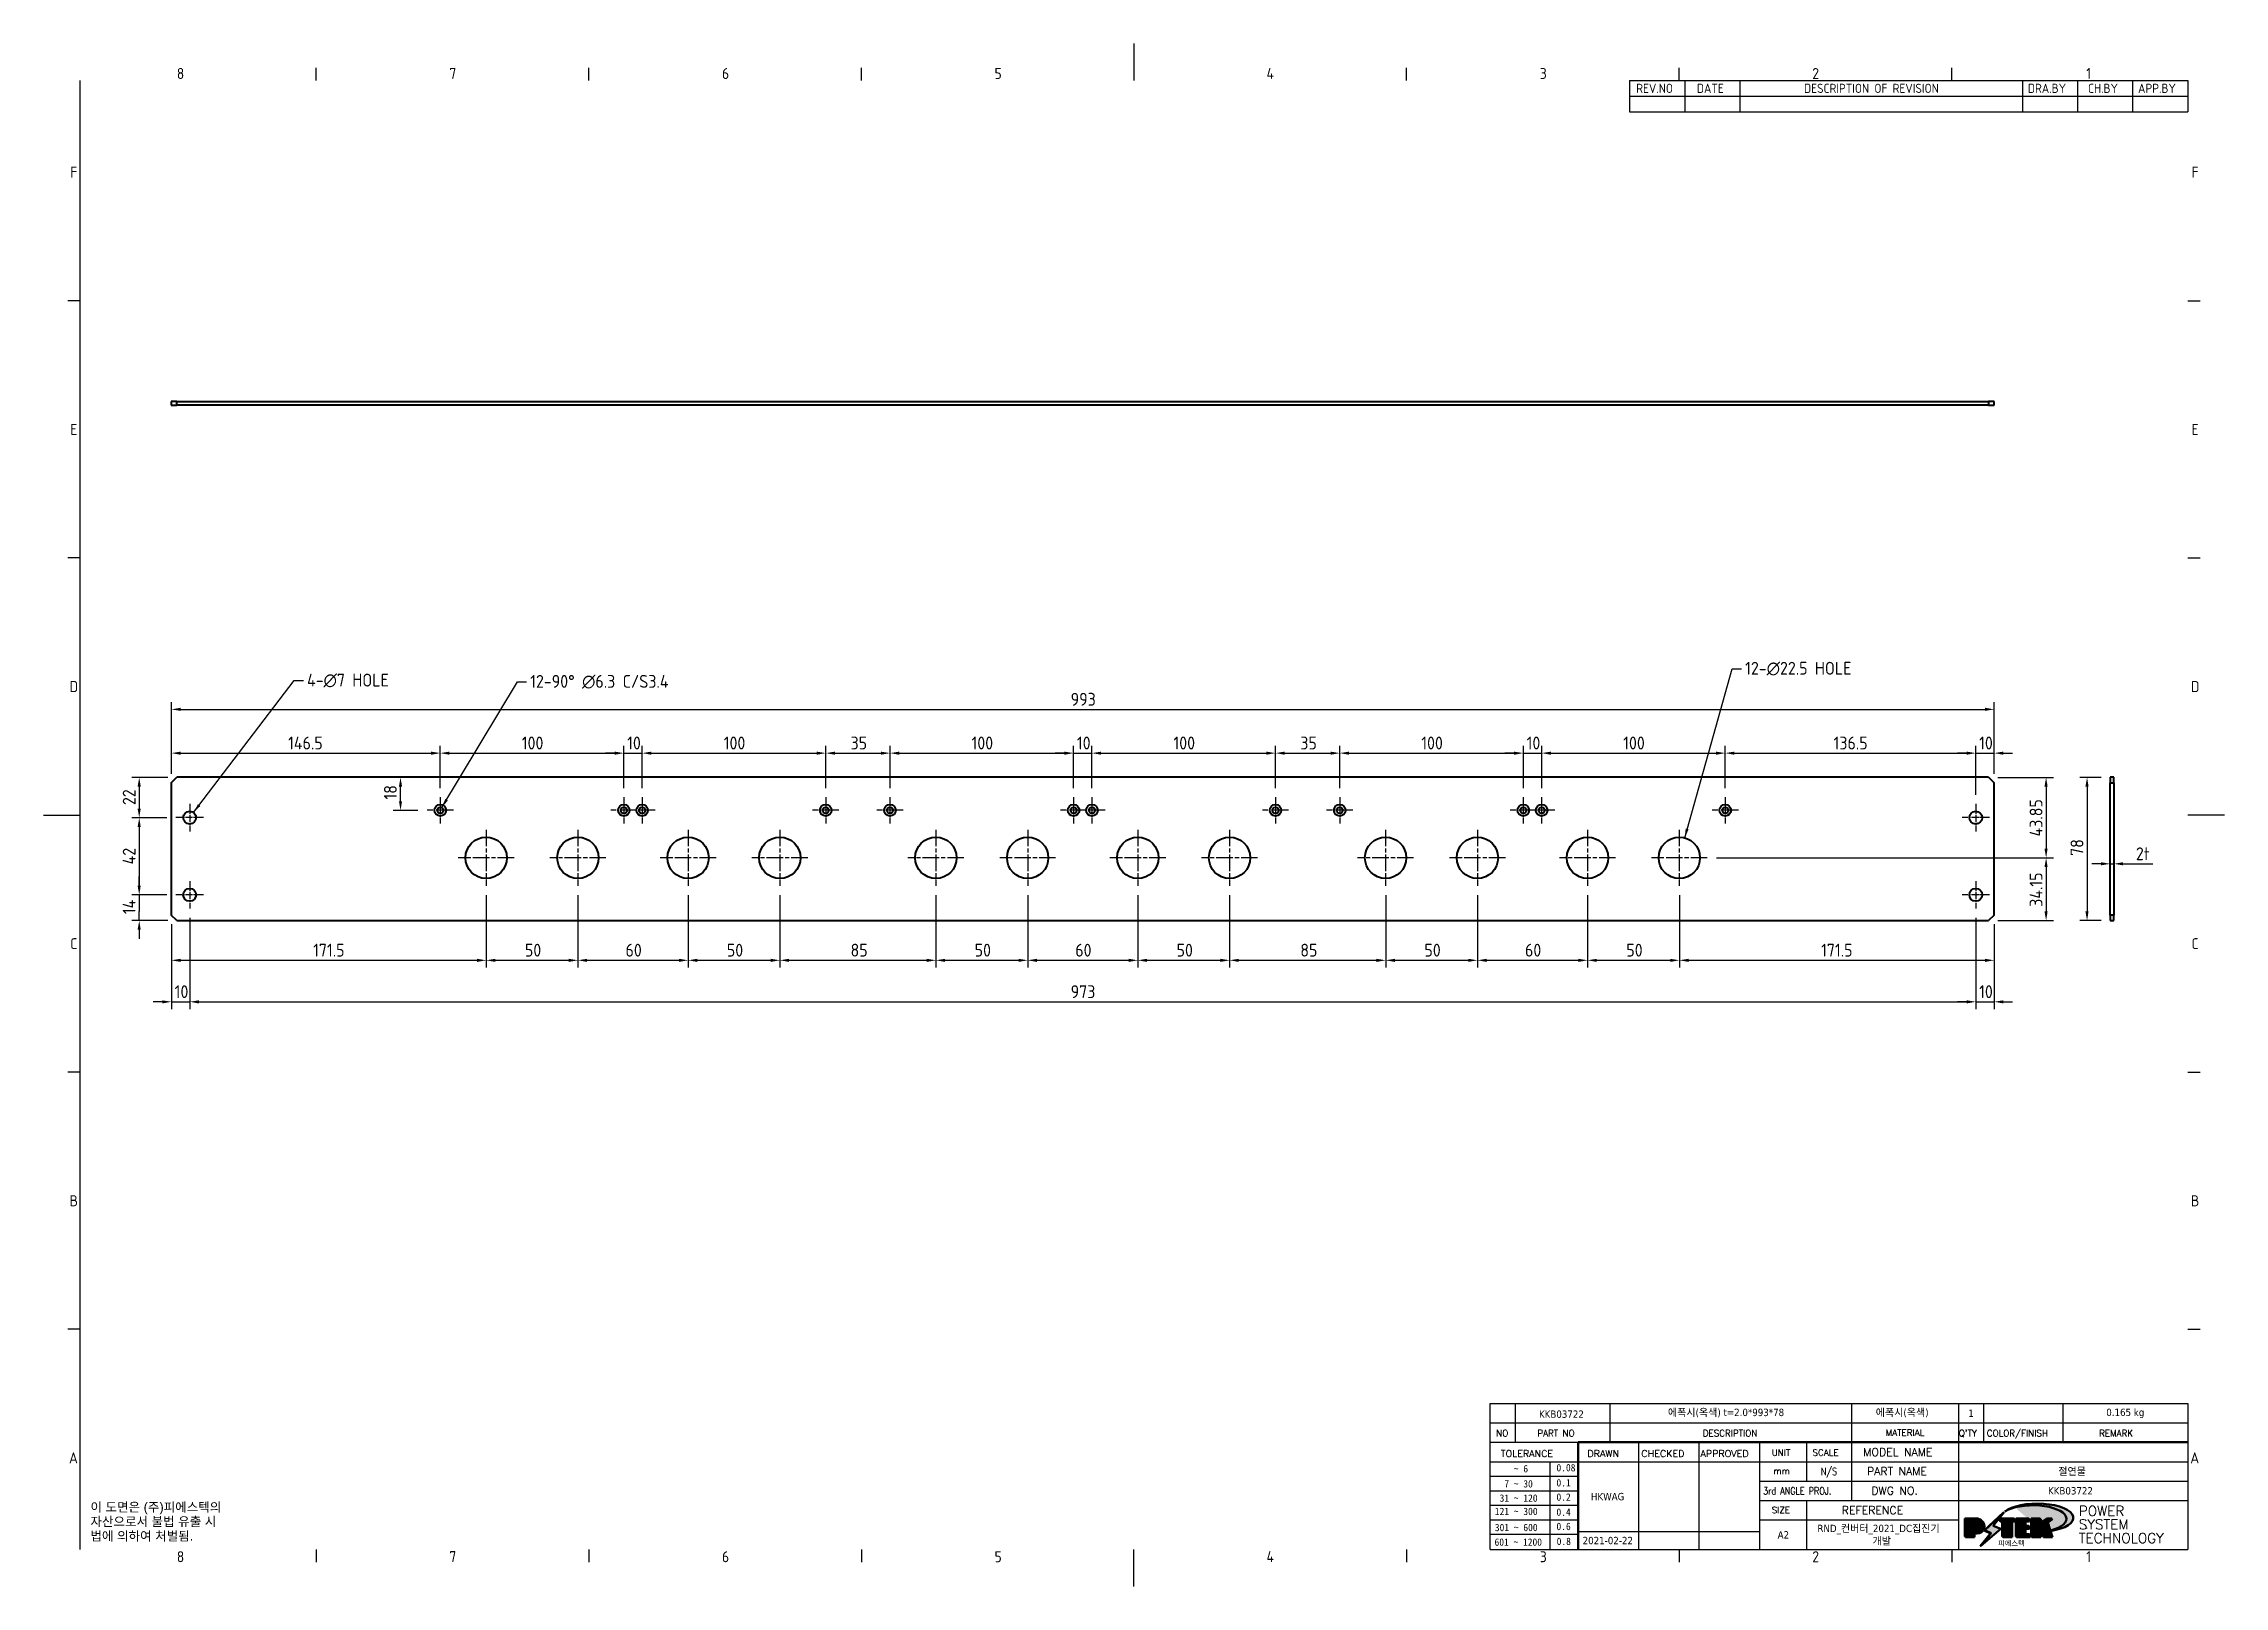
# Model space of a CAD drawing. Header units: millimetres. Extents: x 0 to 1188, y 0 to 840.
import ezdxf
from ezdxf.enums import TextEntityAlignment as Align

# ---------------------------------------------------------------- set-up
doc = ezdxf.new("R2010")
doc.units = ezdxf.units.MM
doc.header["$LTSCALE"] = 2
doc.linetypes.add('CHAIN', pattern=[0.3543, 0.2362, -0.0295, 0.0591, -0.0295])
doc.layers.get('0').update_dxf_attribs({"color": 3, "lineweight": 25})
for name, color, linetype, lineweight in [('가시적인 것(ISO)', 3, 'Continuous', 40), ('경계(ISO)', 7, 'Continuous', 25), ('기호(ISO)', 5, 'Continuous', 25), ('제목(ISO)', 5, 'Continuous', 50), ('중심 표식(ISO)', 1, 'Continuous', 25), ('치수(ISO)', 2, 'Continuous', 25), ('해치(ISO)', 7, 'Continuous', 18)]:
    doc.layers.add(name, color=color, linetype=linetype, lineweight=lineweight)
doc.styles.add('HAN_291', font='')
doc.styles.add('HAN_370', font='', dxfattribs={"width": 2})
doc.styles.add('ISO ProportionalPSTEK', font='isocp.shx')
doc.styles.add('RC_284', font='ROMANC.shx')
doc.styles.add('RC_287', font='ROMANC.shx')
doc.styles.add('RC_292', font='ROMANC.shx')
doc.styles.add('ROMANT_294', font='romant.shx')
doc.styles.add('문자 텍스트_PSTEK_POSCO', font='isocp.shx')
doc.styles.add('치수 텍스트_PSTEK_POSCO', font='isocp.shx')
doc.styles.add('텍스트 스타일198', font='tahoma.ttf')
doc.styles.add('텍스트 스타일333', font='ROMANC.shx', dxfattribs={"width": 0.8})
doc.styles.get('HAN_291').set_extended_font_data('GulimChe')
doc.styles.get('HAN_370').set_extended_font_data('GulimChe')
doc.dimstyles.new('치수_PSTEK_POSCO', dxfattribs={"dimscale": 2, "dimtxt": 3.5, "dimasz": 2.5, "dimexe": 2, "dimexo": 2.5, "dimgap": 1, "dimtad": 1, "dimrnd": 1e-08, "dimdsep": 46, "dimtxsty": '치수 텍스트_PSTEK_POSCO', "dimcen": 0.09, "dimdle": 10, "dimclrd": 7, "dimclre": 7, "dimclrt": 2, "dimadec": 1, "dimazin": 2, "dimtfac": 1, "dimtmove": 0, "dimatfit": 3, "dimfxl": 0, "dimtolj": 1, "dimlwd": -1, "dimlwe": -1, "dimarcsym": 0})
doc.dimstyles.new('치수_PSTEK_POSCO$7', dxfattribs={"dimscale": 2, "dimtxt": 3.5, "dimasz": 2.5, "dimexe": 2, "dimexo": 2.5, "dimgap": 1, "dimtad": 1, "dimrnd": 1e-08, "dimdsep": 46, "dimtxsty": '치수 텍스트_PSTEK_POSCO', "dimcen": 0.09, "dimdle": 10, "dimclrd": 7, "dimclre": 7, "dimclrt": 2, "dimadec": 1, "dimazin": 2, "dimtfac": 1, "dimtmove": 0, "dimatfit": 3, "dimfxl": 0, "dimtolj": 1, "dimlwd": -1, "dimlwe": -1, "dimarcsym": 0})

msp = doc.modelspace()

# ---------------------------------------------------------------- texts
at = {"layer": '기호(ISO)', "color": 2, "attachment_point": 4}
for s, insert, char_height, width, line_spacing_factor, style in [('{12-\\fAIGDT|b0|i0;\\H7.0000;n\\fisocp|b0|i0;\\H7.0000;22.5 HOLE}', (926.944, 499.672), 7, 68.43516, 0.6125, '치수 텍스트_PSTEK_POSCO'), ('{4-\\fAIGDT|b0|i0;\\H7.0000;n\\fisocp|b0|i0;\\H7.0000;7 HOLE}', (143.504, 493.222), 7, 51.93569, 0.6125, '치수 텍스트_PSTEK_POSCO'), ('{12-90° \\fAIGDT|b0|i0;\\H7.0000;n\\fisocp|b0|i0;\\H7.0000;6.3 C/S3.4}', (265.073, 492.526), 7, 89.65358, 0.6125, '치수 텍스트_PSTEK_POSCO'), ('{\\fArial|b0|i0;\\H5.0000;이 도면은 (주)피에스텍의\\P자산으로서 불법 유출 시 \\P법에 의하여 처벌됨.}', (25.51, 35.029), 5, 78.61221, 0.944221, '문자 텍스트_PSTEK_POSCO')]:
    msp.add_mtext(s, dxfattribs=dict(at, insert=insert, char_height=char_height, width=width, line_spacing_factor=line_spacing_factor, style=style))

# ---------------------------------------------------------------- blocks, each defined once
blk = doc.blocks.new('경계 Default Border')
at = {"layer": '경계(ISO)'}
for p, q in [((74.25, 410), (74.25, 413.4)), ((148.5, 410), (148.5, 413.4)), ((222.75, 410), (222.75, 413.4)), ((371.25, 410), (371.25, 413.4)), ((445.5, 410), (445.5, 413.4)), ((519.75, 410), (519.75, 413.4)), ((10, 350), (6.6, 350)), ((584, 350), (587.4, 350)), ((10, 280), (6.6, 280)), ((584, 280), (587.4, 280)), ((10, 140), (6.6, 140)), ((584, 140), (587.4, 140)), ((10, 70), (6.6, 70)), ((584, 70), (587.4, 70)), ((74.25, 10), (74.25, 6.6)), ((148.5, 10), (148.5, 6.6)), ((222.75, 10), (222.75, 6.6)), ((371.25, 10), (371.25, 6.6)), ((445.5, 10), (445.5, 6.6)), ((519.75, 10), (519.75, 6.6))]:
    blk.add_line(p, q, dxfattribs=at)
at = {"layer": '경계(ISO)', "flags": 128}
for points in [[(297, 420), (297, 410)], [(10, 10), (10, 410)], [(0, 210), (10, 210)], [(594, 210), (584, 210)], [(297, 0), (297, 10)]]:
    blk.add_lwpolyline(points, dxfattribs=at)
at = {"layer": '경계(ISO)', "color": 2, "char_height": 3, "attachment_point": 7, "style": '문자 텍스트_PSTEK_POSCO'}
for s, insert in [('8', (36.27, 410.37)), ('7', (110.52, 410.39)), ('6', (184.77, 410.37)), ('5', (259.02, 410.37)), ('4', (333.1, 410.4)), ('3', (407.54, 410.37)), ('2', (481.75, 410.37)), ('1', (556.36, 410.4)), ('F', (7.24, 383.5)), ('F', (585.04, 383.5)), ('E', (7.24, 313.47)), ('E', (585.04, 313.47)), ('D', (7.08, 243.47)), ('D', (584.88, 243.47)), ('C', (7.24, 173.47)), ('C', (585.04, 173.47)), ('B', (7.08, 103.47)), ('B', (584.88, 103.47)), ('A', (6.91, 33.49)), ('A', (584.71, 33.49)), ('8', (36.27, 6.57)), ('7', (110.52, 6.59)), ('6', (184.77, 6.57)), ('5', (259.02, 6.57)), ('4', (333.1, 6.6)), ('3', (407.54, 6.57)), ('2', (481.75, 6.57)), ('1', (556.36, 6.6))]:
    blk.add_mtext(s, dxfattribs=dict(at, insert=insert))
blk = doc.blocks.new('제목 블록 PSTEK')
h = blk.add_hatch(color=1)
edge = h.paths.add_edge_path(flags=0)
edge.add_line((314.22, 19.61), (314.22, 17))
edge.add_line((314.22, 17), (314.35, 17))
edge.add_arc((314.35, 17.65), 0.651, 270, 360)
edge.add_line((315, 17.65), (315, 18.96))
edge.add_arc((314.35, 18.96), 0.651, 0, 90)
edge.add_line((314.35, 19.61), (314.22, 19.61))
edge = h.paths.add_edge_path()
edge.add_arc((314.98, 18.29), 1.97, 270, 450)
edge.add_line((314.98, 20.26), (311.77, 20.26))
edge.add_line((311.77, 20.26), (311.77, 15.34))
edge.add_line((311.77, 15.34), (314.22, 15.34))
edge.add_line((314.22, 15.34), (314.22, 16.32))
edge.add_line((314.22, 16.32), (314.98, 16.32))
h = blk.add_hatch(color=252)
edge = h.paths.add_edge_path()
edge.add_arc((314.98, 18.29), 1.97, 270, 406.82787)
edge.add_arc((315.16, 18.14), 1.97, -90, 53.56098, ccw=False)
edge.add_line((315.16, 16.17), (314.4, 16.17))
edge.add_line((314.4, 16.17), (314.4, 15.19))
edge.add_line((314.4, 15.19), (311.94, 15.19))
edge.add_line((311.94, 15.19), (311.94, 15.34))
edge.add_line((311.94, 15.34), (314.22, 15.34))
edge.add_line((314.22, 15.34), (314.22, 16.32))
edge.add_line((314.22, 16.32), (314.98, 16.32))
h = blk.add_hatch(color=252)
edge = h.paths.add_edge_path()
edge.add_line((314.4, 19.46), (314.53, 19.46))
edge.add_arc((314.53, 18.81), 0.651, 60.41893, 90, ccw=False)
edge.add_arc((314.35, 18.96), 0.651, 39.96992, 90)
edge.add_line((314.35, 19.61), (314.22, 19.61))
edge.add_line((314.22, 19.61), (314.22, 17))
edge.add_line((314.22, 17), (314.35, 17))
edge.add_arc((314.35, 17.65), 0.651, 270, 274.69308)
edge.add_line((314.4, 17), (314.4, 19.46))
for color, points in [(252, [(317.22, 17.06), (322.03, 21.63), (322.28, 21.94), (317.05, 16.98), (318.75, 16.19), (316, 12.72), (316.34, 13), (318.92, 16.27)]), (5, [(321.62, 17.42), (319.53, 18.25), (322.45, 22.02), (317.22, 17.06), (318.92, 16.27), (316.17, 12.8)]), (1, [(324.48, 19.61), (325.24, 19.61), (325.24, 20.26), (321.23, 20.26), (321.23, 19.61), (321.98, 19.61), (321.98, 15.34), (324.48, 15.34)]), (252, [(321.98, 19.61), (321.4, 19.61), (321.4, 19.46), (321.98, 19.46)]), (252, [(324.66, 19.46), (325.42, 19.46), (325.42, 20.11), (325.24, 20.11), (325.24, 19.61), (324.48, 19.61), (324.48, 15.34), (322.16, 15.34), (322.16, 15.19), (324.66, 15.19)]), (1, [(329.23, 20.26), (325.66, 20.26), (325.66, 15.34), (329.36, 15.34), (329.36, 15.99), (328.11, 15.99), (328.11, 17.56), (329.23, 17.56), (329.23, 18.26), (328.11, 18.26), (328.11, 19.61), (329.23, 19.61)]), (252, [(328.29, 19.46), (329.41, 19.46), (329.41, 20.11), (329.23, 20.11), (329.23, 19.61), (328.11, 19.61), (328.11, 18.26), (328.29, 18.26)]), (252, [(328.29, 17.42), (329.41, 17.42), (329.41, 18.11), (329.23, 18.11), (329.23, 17.56), (328.11, 17.56), (328.11, 15.99), (328.29, 15.99)]), (1, [(332.33, 20.26), (329.86, 20.26), (329.86, 15.34), (332.33, 15.34), (332.33, 17.43), (333.07, 15.34), (335.49, 15.34), (334.25, 19.31), (335.44, 20.26), (334.31, 20.26), (332.33, 19)]), (252, [(332.51, 20.11), (332.33, 20.11), (332.33, 19), (332.51, 19.11)]), (252, [(335.62, 20.11), (335.25, 20.11), (334.25, 19.31), (335.49, 15.34), (333.2, 15.34), (333.25, 15.19), (335.66, 15.19), (334.43, 19.16)]), (252, [(329.54, 15.85), (329.36, 15.85), (329.36, 15.34), (325.83, 15.34), (325.83, 15.19), (329.54, 15.19)]), (252, [(332.51, 16.93), (332.33, 17.43), (332.33, 15.34), (330.04, 15.34), (330.04, 15.19), (332.51, 15.19)])]:
    blk.add_hatch(color=color).paths.add_polyline_path(points)
at = {"layer": '해치(ISO)'}
h = blk.add_hatch(color=140, dxfattribs=at)
edge = h.paths.add_edge_path()
edge.add_ellipse((330.37, 20.16), major_axis=(9.1, 0), ratio=0.40699, start_angle=301.30985, end_angle=507.74369)
edge.add_ellipse((331.53, 20.46), major_axis=(-9.82, 0), ratio=0.39426, start_angle=111.51207, end_angle=334.47025, ccw=False)
edge.add_line((335.14, 16.86), (335.1, 16.99))
at = {"color": 180}
for p, q in [((182.48, 11.79), (182.48, 51.57)), ((182.48, 51.57), (372.48, 51.57)), ((189.27, 51.57), (189.27, 41.01)), ((215.22, 41.01), (215.22, 51.57)), ((280.88, 51.57), (280.88, 41.01)), ((310.09, 51.57), (310.09, 41.01)), ((316.9, 51.57), (316.9, 41.01)), ((338.46, 51.57), (338.46, 41.01)), ((372.48, 51.57), (372.48, 11.79)), ((182.48, 46.29), (372.48, 46.29)), ((182.48, 41.01), (206.45, 41.01)), ((182.48, 35.73), (206.45, 35.73)), ((198.86, 12.03), (198.86, 35.73)), ((206.45, 35.73), (372.48, 35.73)), ((222.94, 11.79), (222.94, 41.01)), ((239.43, 11.79), (239.43, 41.01)), ((255.92, 11.79), (255.92, 41.01)), ((268.69, 41.01), (268.69, 30.45)), ((280.88, 41.01), (280.88, 25.17)), ((310.09, 41.01), (310.09, 11.79)), ((182.48, 31.78), (206.45, 31.78)), ((255.92, 30.45), (372.48, 30.45)), ((182.48, 27.83), (206.45, 27.83)), ((182.48, 23.88), (206.45, 23.88)), ((255.92, 25.17), (372.48, 25.17)), ((268.69, 25.17), (268.69, 11.79)), ((182.48, 19.93), (206.45, 19.93)), ((255.92, 19.89), (310.09, 19.89)), ((182.48, 15.98), (206.45, 15.98)), ((206.45, 16.74), (255.92, 16.74)), ((182.48, 11.79), (372.48, 11.79))]:
    blk.add_line(p, q, dxfattribs=at)
at = {"color": 7, "lineweight": 50}
for p, q in [((206.45, 11.79), (206.45, 41.01)), ((206.45, 41.01), (372.48, 41.01))]:
    blk.add_line(p, q, dxfattribs=at)
at = {"color": 7}
for p, q in [((314.98, 20.26), (311.77, 20.26)), ((311.77, 20.26), (311.77, 15.34)), ((314.98, 20.26), (311.77, 20.26)), ((311.77, 20.26), (311.77, 15.34)), ((314.22, 17), (314.22, 19.61)), ((314.22, 19.61), (314.35, 19.61)), ((314.35, 19.61), (314.22, 19.61)), ((314.22, 19.61), (314.22, 17)), ((314.22, 17), (314.22, 19.61)), ((314.22, 19.61), (314.35, 19.61)), ((314.4, 19.46), (314.53, 19.46)), ((314.4, 17), (314.4, 19.46)), ((315, 18.96), (315, 17.65)), ((315, 18.96), (315, 17.65)), ((322.28, 21.94), (317.05, 16.98)), ((322.45, 22.02), (317.22, 17.06)), ((317.22, 17.06), (322.03, 21.63)), ((319.53, 18.25), (322.45, 22.02)), ((321.62, 17.42), (319.53, 18.25)), ((325.24, 20.26), (321.23, 20.26)), ((321.23, 20.26), (321.23, 19.61)), ((325.24, 20.26), (321.23, 20.26)), ((321.23, 20.26), (321.23, 19.61)), ((321.23, 19.61), (321.98, 19.61)), ((321.23, 19.61), (321.98, 19.61)), ((321.4, 19.61), (321.4, 19.46)), ((321.98, 19.61), (321.4, 19.61)), ((321.4, 19.46), (321.98, 19.46)), ((321.98, 19.61), (321.98, 15.34)), ((321.98, 19.46), (321.98, 19.61)), ((321.98, 19.61), (321.98, 15.34)), ((322.03, 21.63), (322.28, 21.94)), ((324.48, 19.61), (325.24, 19.61)), ((324.48, 15.34), (324.48, 19.61)), ((325.24, 19.61), (324.48, 19.61)), ((324.48, 19.61), (324.48, 15.34)), ((324.48, 19.61), (325.24, 19.61)), ((324.48, 15.34), (324.48, 19.61)), ((324.66, 19.46), (325.42, 19.46)), ((324.66, 15.19), (324.66, 19.46)), ((325.24, 19.61), (325.24, 20.26)), ((325.24, 19.61), (325.24, 20.26)), ((325.42, 20.11), (325.24, 20.11)), ((325.24, 20.11), (325.24, 19.61)), ((325.42, 19.46), (325.42, 20.11)), ((329.23, 20.26), (325.66, 20.26)), ((325.66, 20.26), (325.66, 15.34)), ((325.66, 20.26), (325.66, 15.34)), ((329.23, 20.26), (325.66, 20.26)), ((328.11, 18.26), (328.11, 19.61)), ((328.11, 19.61), (329.23, 19.61)), ((329.23, 19.61), (328.11, 19.61)), ((328.11, 19.61), (328.11, 18.26)), ((328.11, 18.26), (328.11, 19.61)), ((328.11, 19.61), (329.23, 19.61)), ((329.23, 18.26), (328.11, 18.26)), ((328.11, 18.26), (328.29, 18.26)), ((329.23, 18.26), (328.11, 18.26)), ((328.29, 18.26), (328.29, 19.46)), ((328.29, 19.46), (329.41, 19.46)), ((329.23, 19.61), (329.23, 20.26)), ((329.23, 19.61), (329.23, 20.26)), ((329.41, 20.11), (329.23, 20.11)), ((329.23, 20.11), (329.23, 19.61)), ((329.23, 17.56), (329.23, 18.26)), ((329.23, 17.56), (329.23, 18.26)), ((329.41, 18.11), (329.23, 18.11)), ((329.23, 18.11), (329.23, 17.56)), ((329.41, 19.46), (329.41, 20.11)), ((329.41, 17.42), (329.41, 18.11)), ((332.33, 20.26), (329.86, 20.26)), ((329.86, 20.26), (329.86, 15.34)), ((329.86, 20.26), (329.86, 15.34)), ((332.33, 20.26), (329.86, 20.26)), ((334.31, 20.26), (332.33, 19)), ((332.33, 19), (332.33, 20.26)), ((334.31, 20.26), (332.33, 19)), ((332.33, 19), (332.33, 20.26)), ((332.51, 20.11), (332.33, 20.11)), ((332.33, 20.11), (332.33, 19)), ((332.33, 19), (332.51, 19.11)), ((332.51, 19.11), (332.51, 20.11)), ((334.25, 19.31), (335.44, 20.26)), ((334.25, 19.31), (335.44, 20.26)), ((335.25, 20.11), (334.25, 19.31)), ((335.49, 15.34), (334.25, 19.31)), ((334.25, 19.31), (335.49, 15.34)), ((335.49, 15.34), (334.25, 19.31)), ((335.44, 20.26), (334.31, 20.26)), ((335.44, 20.26), (334.31, 20.26)), ((334.43, 19.16), (335.62, 20.11)), ((335.66, 15.19), (334.43, 19.16)), ((335.62, 20.11), (335.25, 20.11)), ((311.77, 15.34), (314.22, 15.34)), ((311.77, 15.34), (314.22, 15.34)), ((314.22, 15.34), (311.94, 15.34)), ((311.94, 15.34), (311.94, 15.19)), ((311.94, 15.19), (314.4, 15.19)), ((314.35, 17), (314.22, 17)), ((314.22, 17), (314.35, 17)), ((314.35, 17), (314.22, 17)), ((314.22, 16.32), (314.98, 16.32)), ((314.22, 15.34), (314.22, 16.32)), ((314.98, 16.32), (314.22, 16.32)), ((314.22, 16.32), (314.22, 15.34)), ((314.22, 16.32), (314.98, 16.32)), ((314.22, 15.34), (314.22, 16.32)), ((314.4, 16.17), (315.16, 16.17)), ((314.4, 15.19), (314.4, 16.17)), ((318.75, 16.19), (316, 12.72)), ((316, 12.72), (316.34, 13)), ((316.17, 12.8), (321.62, 17.42)), ((318.92, 16.27), (316.17, 12.8)), ((316.34, 13), (318.92, 16.27)), ((317.05, 16.98), (318.75, 16.19)), ((318.92, 16.27), (317.22, 17.06)), ((317.22, 17.06), (318.92, 16.27)), ((321.98, 15.34), (324.48, 15.34)), ((321.98, 15.34), (324.48, 15.34)), ((324.48, 15.34), (322.16, 15.34)), ((322.16, 15.34), (322.16, 15.19)), ((322.16, 15.19), (324.66, 15.19)), ((325.66, 15.34), (329.36, 15.34)), ((325.66, 15.34), (329.36, 15.34)), ((329.36, 15.34), (325.83, 15.34)), ((325.83, 15.34), (325.83, 15.19)), ((325.83, 15.19), (329.54, 15.19)), ((328.11, 17.56), (329.23, 17.56)), ((328.11, 15.99), (328.11, 17.56)), ((329.23, 17.56), (328.11, 17.56)), ((328.11, 17.56), (328.11, 15.99)), ((328.11, 17.56), (329.23, 17.56)), ((328.11, 15.99), (328.11, 17.56)), ((329.36, 15.99), (328.11, 15.99)), ((328.11, 15.99), (328.29, 15.99)), ((329.36, 15.99), (328.11, 15.99)), ((328.29, 15.99), (328.29, 17.42)), ((328.29, 17.42), (329.41, 17.42)), ((329.36, 15.34), (329.36, 15.99)), ((329.36, 15.34), (329.36, 15.99)), ((329.54, 15.85), (329.36, 15.85)), ((329.36, 15.85), (329.36, 15.34)), ((329.54, 15.19), (329.54, 15.85)), ((329.86, 15.34), (332.33, 15.34)), ((329.86, 15.34), (332.33, 15.34)), ((332.33, 15.34), (330.04, 15.34)), ((330.04, 15.34), (330.04, 15.19)), ((330.04, 15.19), (332.51, 15.19)), ((332.33, 17.43), (333.07, 15.34)), ((332.33, 15.34), (332.33, 17.43)), ((332.51, 16.93), (332.33, 17.43)), ((332.33, 17.43), (332.33, 15.34)), ((332.33, 17.43), (333.07, 15.34)), ((332.33, 15.34), (332.33, 17.43)), ((332.51, 15.19), (332.51, 16.93)), ((333.07, 15.34), (335.49, 15.34)), ((333.07, 15.34), (335.49, 15.34)), ((335.49, 15.34), (333.2, 15.34)), ((333.2, 15.34), (333.25, 15.19)), ((333.25, 15.19), (335.66, 15.19)), ((345.04, 17.5), (344.99, 17.69))]:
    blk.add_line(p, q, dxfattribs=at)
at = {"color": 1}
for p, q in [((314.98, 20.26), (311.77, 20.26)), ((311.77, 20.26), (311.77, 15.34)), ((314.22, 17), (314.22, 19.61)), ((314.22, 19.61), (314.35, 19.61)), ((315, 18.96), (315, 17.65)), ((325.24, 20.26), (321.23, 20.26)), ((321.23, 20.26), (321.23, 19.61)), ((321.23, 19.61), (321.98, 19.61)), ((321.98, 19.61), (321.98, 15.34)), ((324.48, 19.61), (325.24, 19.61)), ((324.48, 15.34), (324.48, 19.61)), ((325.24, 19.61), (325.24, 20.26)), ((329.23, 20.26), (325.66, 20.26)), ((325.66, 20.26), (325.66, 15.34)), ((328.11, 18.26), (328.11, 19.61)), ((328.11, 19.61), (329.23, 19.61)), ((329.23, 18.26), (328.11, 18.26)), ((329.23, 19.61), (329.23, 20.26)), ((329.23, 17.56), (329.23, 18.26)), ((332.33, 20.26), (329.86, 20.26)), ((329.86, 20.26), (329.86, 15.34)), ((334.31, 20.26), (332.33, 19)), ((332.33, 19), (332.33, 20.26)), ((334.25, 19.31), (335.44, 20.26)), ((335.49, 15.34), (334.25, 19.31)), ((335.44, 20.26), (334.31, 20.26)), ((311.77, 15.34), (314.22, 15.34)), ((314.35, 17), (314.22, 17)), ((314.22, 16.32), (314.98, 16.32)), ((314.22, 15.34), (314.22, 16.32)), ((321.98, 15.34), (324.48, 15.34)), ((325.66, 15.34), (329.36, 15.34)), ((328.11, 17.56), (329.23, 17.56)), ((328.11, 15.99), (328.11, 17.56)), ((329.36, 15.99), (328.11, 15.99)), ((329.36, 15.34), (329.36, 15.99)), ((329.86, 15.34), (332.33, 15.34)), ((332.33, 17.43), (333.07, 15.34)), ((332.33, 15.34), (332.33, 17.43)), ((333.07, 15.34), (335.49, 15.34))]:
    blk.add_line(p, q, dxfattribs=at)
at = {"color": 5}
for p, q in [((322.45, 22.02), (317.22, 17.06)), ((319.53, 18.25), (322.45, 22.02)), ((321.62, 17.42), (319.53, 18.25)), ((316.17, 12.8), (321.62, 17.42)), ((318.92, 16.27), (316.17, 12.8)), ((317.22, 17.06), (318.92, 16.27))]:
    blk.add_line(p, q, dxfattribs=at)
at = {"color": 7}
for centre, radius, start, end in [((314.35, 18.96), 0.651, 0, 90), ((314.35, 18.96), 0.651, 39.96992, 90), ((314.35, 18.96), 0.651, 0, 90), ((314.53, 18.81), 0.651, 60.41893, 90), ((314.98, 18.29), 1.97, 270, 90), ((314.98, 18.29), 1.97, 270, 90), ((314.98, 18.29), 1.97, 270, 46.82787), ((315.16, 18.14), 1.97, 270, 53.56098), ((314.35, 17.65), 0.651, 270, 0), ((314.35, 17.65), 0.651, 270, 0), ((314.35, 17.65), 0.651, 270, 274.69308)]:
    blk.add_arc(centre, radius, start, end, dxfattribs=at)
at = {"color": 1}
for centre, radius, start, end in [((314.35, 18.96), 0.651, 0, 90), ((314.98, 18.29), 1.97, 270, 90), ((314.35, 17.65), 0.651, 270, 0)]:
    blk.add_arc(centre, radius, start, end, dxfattribs=at)
at = {"layer": '제목(ISO)', "lineweight": 18}
blk.add_line((182.48, 35.73), (182.48, 11.79), dxfattribs=at)
at = {"layer": '제목(ISO)'}
for p, q in [((314.98, 20.26), (311.77, 20.26)), ((311.77, 20.26), (311.77, 15.34)), ((314.22, 17), (314.22, 19.61)), ((314.22, 19.61), (314.35, 19.61)), ((314.35, 19.61), (314.22, 19.61)), ((314.22, 19.61), (314.22, 17)), ((314.4, 19.46), (314.53, 19.46)), ((314.4, 17), (314.4, 19.46)), ((315, 18.96), (315, 17.65)), ((322.28, 21.94), (317.05, 16.98)), ((322.45, 22.02), (317.22, 17.06)), ((317.22, 17.06), (322.03, 21.63)), ((319.53, 18.25), (322.45, 22.02)), ((321.62, 17.42), (319.53, 18.25)), ((325.24, 20.26), (321.23, 20.26)), ((321.23, 20.26), (321.23, 19.61)), ((321.23, 19.61), (321.98, 19.61)), ((321.98, 19.61), (321.4, 19.61)), ((321.4, 19.61), (321.4, 19.46)), ((321.4, 19.46), (321.98, 19.46)), ((321.98, 19.61), (321.98, 15.34)), ((321.98, 19.46), (321.98, 19.61)), ((322.03, 21.63), (322.28, 21.94)), ((324.48, 19.61), (325.24, 19.61)), ((324.48, 15.34), (324.48, 19.61)), ((325.24, 19.61), (324.48, 19.61)), ((324.48, 19.61), (324.48, 15.34)), ((324.66, 19.46), (325.42, 19.46)), ((324.66, 15.19), (324.66, 19.46)), ((325.24, 19.61), (325.24, 20.26)), ((325.42, 20.11), (325.24, 20.11)), ((325.24, 20.11), (325.24, 19.61)), ((325.42, 19.46), (325.42, 20.11)), ((329.23, 20.26), (325.66, 20.26)), ((325.66, 20.26), (325.66, 15.34)), ((328.11, 18.26), (328.11, 19.61)), ((328.11, 19.61), (329.23, 19.61)), ((329.23, 19.61), (328.11, 19.61)), ((328.11, 19.61), (328.11, 18.26)), ((329.23, 18.26), (328.11, 18.26)), ((328.11, 18.26), (328.29, 18.26)), ((328.29, 19.46), (329.41, 19.46)), ((328.29, 18.26), (328.29, 19.46)), ((329.23, 19.61), (329.23, 20.26)), ((329.41, 20.11), (329.23, 20.11)), ((329.23, 20.11), (329.23, 19.61)), ((329.23, 17.56), (329.23, 18.26)), ((329.41, 18.11), (329.23, 18.11)), ((329.23, 18.11), (329.23, 17.56)), ((329.41, 19.46), (329.41, 20.11)), ((329.41, 17.42), (329.41, 18.11)), ((332.33, 20.26), (329.86, 20.26)), ((329.86, 20.26), (329.86, 15.34)), ((334.31, 20.26), (332.33, 19)), ((332.33, 19), (332.33, 20.26)), ((332.51, 20.11), (332.33, 20.11)), ((332.33, 20.11), (332.33, 19)), ((332.33, 19), (332.51, 19.11)), ((332.51, 19.11), (332.51, 20.11)), ((334.25, 19.31), (335.44, 20.26)), ((335.25, 20.11), (334.25, 19.31)), ((335.49, 15.34), (334.25, 19.31)), ((334.25, 19.31), (335.49, 15.34)), ((335.44, 20.26), (334.31, 20.26)), ((334.43, 19.16), (335.62, 20.11)), ((335.66, 15.19), (334.43, 19.16)), ((335.62, 20.11), (335.25, 20.11)), ((311.77, 15.34), (314.22, 15.34)), ((314.22, 15.34), (311.94, 15.34)), ((311.94, 15.34), (311.94, 15.19)), ((311.94, 15.19), (314.4, 15.19)), ((314.35, 17), (314.22, 17)), ((314.22, 17), (314.35, 17)), ((314.22, 15.34), (314.22, 16.32)), ((314.22, 16.32), (314.98, 16.32)), ((314.98, 16.32), (314.22, 16.32)), ((314.22, 16.32), (314.22, 15.34)), ((314.4, 15.19), (314.4, 16.17)), ((314.4, 16.17), (315.16, 16.17)), ((318.75, 16.19), (316, 12.72)), ((316, 12.72), (316.34, 13)), ((316.17, 12.8), (321.62, 17.42)), ((318.92, 16.27), (316.17, 12.8)), ((316.34, 13), (318.92, 16.27)), ((317.05, 16.98), (318.75, 16.19)), ((317.22, 17.06), (318.92, 16.27)), ((318.92, 16.27), (317.22, 17.06)), ((321.98, 15.34), (324.48, 15.34)), ((324.48, 15.34), (322.16, 15.34)), ((322.16, 15.34), (322.16, 15.19)), ((322.16, 15.19), (324.66, 15.19)), ((325.66, 15.34), (329.36, 15.34)), ((329.36, 15.34), (325.83, 15.34)), ((325.83, 15.34), (325.83, 15.19)), ((325.83, 15.19), (329.54, 15.19)), ((328.11, 15.99), (328.11, 17.56)), ((328.11, 17.56), (329.23, 17.56)), ((329.23, 17.56), (328.11, 17.56)), ((328.11, 17.56), (328.11, 15.99)), ((329.36, 15.99), (328.11, 15.99)), ((328.11, 15.99), (328.29, 15.99)), ((328.29, 17.42), (329.41, 17.42)), ((328.29, 15.99), (328.29, 17.42)), ((329.36, 15.34), (329.36, 15.99)), ((329.54, 15.85), (329.36, 15.85)), ((329.36, 15.85), (329.36, 15.34)), ((329.54, 15.19), (329.54, 15.85)), ((329.86, 15.34), (332.33, 15.34)), ((332.33, 15.34), (330.04, 15.34)), ((330.04, 15.34), (330.04, 15.19)), ((330.04, 15.19), (332.51, 15.19)), ((332.33, 15.34), (332.33, 17.43)), ((332.33, 17.43), (333.07, 15.34)), ((332.51, 16.93), (332.33, 17.43)), ((332.33, 17.43), (332.33, 15.34)), ((332.51, 15.19), (332.51, 16.93)), ((333.07, 15.34), (335.49, 15.34)), ((335.49, 15.34), (333.2, 15.34)), ((333.2, 15.34), (333.25, 15.19)), ((333.25, 15.19), (335.66, 15.19))]:
    blk.add_line(p, q, dxfattribs=at)
at = {"layer": '제목(ISO)', "color": 4}
blk.add_line((335.14, 16.86), (335.1, 16.99), dxfattribs=at)
at = {"layer": '제목(ISO)'}
for centre, radius, start, end in [((314.35, 18.96), 0.651, 0, 90), ((314.35, 18.96), 0.651, 39.96992, 90), ((314.53, 18.81), 0.651, 60.41893, 90), ((314.98, 18.29), 1.97, 46.82787, 90), ((314.98, 18.29), 1.97, 270, 46.82787), ((314.98, 18.29), 1.97, 270, 46.82787), ((315.16, 18.14), 1.97, 270, 53.56098), ((314.35, 17.65), 0.651, 270, 0), ((314.35, 17.65), 0.651, 270, 274.69308)]:
    blk.add_arc(centre, radius, start, end, dxfattribs=at)
at = {"layer": '제목(ISO)', "color": 4}
for centre, major_axis, ratio, start_param, end_param in [((331.53, 20.46), (9.82, 0), 0.39426, 5.087845, 8.9792), ((330.37, 20.16), (9.1, 0), 0.40699, 5.258849, 8.861799)]:
    blk.add_ellipse(centre, major_axis=major_axis, ratio=ratio, start_param=start_param, end_param=end_param, dxfattribs=at)
at = {"color": 2}
for s, height, style, p in [('NO', 1.742, 'RC_284', (184.14, 42.62)), ('PART NO', 1.742, 'RC_284', (195.34, 42.62)), ('DESCRIPTION', 1.7424, 'RC_284', (240.4, 42.62)), ("Q'TY", 1.742, 'RC_284', (310.14, 42.62)), ('COLOR/FINISH', 1.7424, 'RC_284', (317.77, 42.62)), ('REMARK', 1.742, 'RC_284', (348.35, 42.62)), (' TOLERANCE', 1.9, 'RC_287', (184.09, 37.01)), ('DRAWN', 1.9, 'RC_287', (208.98, 37.01)), ('CHECKED', 1.9, 'RC_287', (223.69, 37.01)), ('APPROVED', 1.9, 'RC_287', (239.78, 37.01)), ('UNIT', 1.742, 'RC_284', (259.17, 37.34)), ('SCALE', 1.742, 'RC_284', (270.29, 37.34)), ('MODEL NAME', 2.178, 'RC_292', (284.1, 37.25)), ('  7 ~ 30', 2, 'HAN_291', (183.77, 28.71)), ('    ~ 6', 2, 'HAN_291', (183.77, 32.82)), ('0.08', 2, 'HAN_291', (200.55, 33.1)), ('0.1', 2, 'HAN_291', (200.55, 28.99)), ('mm', 1.742, 'RC_284', (259.65, 32.35)), ('PART NAME', 2.178, 'RC_292', (285.14, 32.03)), (' 31 ~ 120', 2, 'HAN_291', (183.77, 24.83)), ('0.2', 2, 'HAN_291', (200.55, 25.11)), (' DWG NO.', 2.178, 'RC_292', (284.81, 26.75)), ('301 ~ 600', 2, 'HAN_291', (183.77, 16.83)), ('121 ~ 300', 2, 'HAN_291', (183.77, 21.21)), ('0.4', 2, 'HAN_291', (200.55, 21)), ('0.6', 2, 'HAN_291', (200.55, 17.12)), ('SIZE', 1.742, 'RC_284', (259.17, 21.69)), ('REFERENCE', 2.178, 'RC_292', (278.27, 21.43)), ('601 ~ 1200', 2, 'HAN_291', (183.68, 12.85)), ('0.8', 2, 'HAN_291', (200.61, 13.06))]:
    blk.add_text(s, height=height, dxfattribs=dict(at, style=style)).set_placement(p)
at = {"color": 2, "style": 'RC_284'}
blk.add_text('MATERIAL', height=1.742, dxfattribs=at).set_placement((295.48, 43.65), align=Align.MIDDLE_CENTER)
at = {"color": 7, "style": '텍스트 스타일333', "width": 0.8}
blk.add_text('N/S', height=2, dxfattribs=at).set_placement((274.78, 33.09), align=Align.MIDDLE_CENTER)
at = {"color": 2, "style": '텍스트 스타일333', "width": 0.8}
blk.add_text('3rd ANGLE PROJ.', height=2, dxfattribs=at).set_placement((256.84, 26.76))
at = {"color": 7, "style": 'ROMANT_294'}
for s, p in [('POWER', (342.83, 20.97)), ('SYSTEM', (342.83, 17.33)), ('TECHNOLOGY', (342.83, 13.57))]:
    blk.add_text(s, height=2.7, dxfattribs=at).set_placement(p)
at = {"color": 7, "insert": (320.85, 14.21), "char_height": 1.4, "attachment_point": 1, "line_spacing_factor": 0.332, "style": 'HAN_370'}
blk.add_mtext('\\fHY견고딕|b0|i0;\\H1.4000;피에스텍', dxfattribs=at)
at = {"layer": '제목(ISO)', "color": 7, "style": '텍스트 스타일198'}
for tag, p in [('부품_번호_001', (195.8, 47.68)), ('설명_001', (230.9, 48.15)), ('재질_001', (287.51, 48.16)), ("3._Q'TY_001", (312.71, 47.92)), ('질량\\P3;_001', (350.3, 48.16)), ('제목_001', (337.22, 32.13)), ('설계자_001', (209.94, 25.23)), ('부품_번호_001', (334.45, 26.81)), ('프로젝트_001', (271.63, 16.57)), ('작성_날짜_001', (207.68, 13.27)), ('시트_크기_001', (260.79, 14.82)), ('프로젝트_002', (286.64, 13.15))]:
    blk.add_attdef(tag, p, '', height=2, dxfattribs=at)
for tag, p in [('4._COLOR', (327.68, 48.93)), ('1._MODEL_NAME', (341.23, 38.37)), ('점검자', (231.18, 26.23)), ('엔지니어링_승인자', (247.67, 26.23)), ('점검_날짜', (231.18, 14.27)), ('엔지니어링_승인_날짜', (247.67, 14.27))]:
    blk.add_attdef(tag, text='', height=2, dxfattribs=at).set_placement(p, align=Align.MIDDLE_CENTER)
blk = doc.blocks.new('리비전 내역')
at = {"layer": '기호(ISO)'}
for p, q in [((432, 410), (584, 410)), ((432, 410), (432, 405.72)), ((447, 410), (447, 405.72)), ((462, 410), (462, 405.72)), ((539, 410), (539, 405.72)), ((554, 410), (554, 405.72)), ((569, 410), (569, 405.72)), ((584, 410), (584, 405.72)), ((432, 405.72), (584, 405.72)), ((432, 405.72), (432, 401.44)), ((447, 405.72), (447, 401.44)), ((462, 405.72), (462, 401.44)), ((539, 405.72), (539, 401.44)), ((554, 405.72), (554, 401.44)), ((569, 405.72), (569, 401.44)), ((584, 405.72), (584, 401.44)), ((432, 401.44), (584, 401.44))]:
    blk.add_line(p, q, dxfattribs=at)
at = {"layer": '기호(ISO)', "color": 2, "char_height": 2.5, "attachment_point": 7, "style": 'ISO ProportionalPSTEK'}
for s, insert in [('REV.NO', (433.79, 406.58)), ('DATE', (450.31, 406.58)), ('DESCRIPTION OF REVISION', (479.51, 406.58)), ('DRA.BY', (540.48, 406.58)), ('CH.BY', (556.86, 406.58)), ('APP.BY', (570.48, 406.58))]:
    blk.add_mtext(s, dxfattribs=dict(at, insert=insert))
blk = doc.blocks.new('*D23')
at = {"layer": 'Defpoints', "color": 0}
for p in [(1062.6, 477.5), (69.6, 437.5), (1062.6, 437.5)]:
    blk.add_point(p, dxfattribs=at)
at = {"layer": '치수(ISO)', "color": 7}
for p, q in [((69.6, 442.5), (69.6, 481.5)), ((74.6, 477.5), (1057.6, 477.5)), ((1062.6, 442.5), (1062.6, 481.5))]:
    blk.add_line(p, q, dxfattribs=at)
for points in [[(74.6, 478.4), (74.6, 476.7), (69.6, 477.5)], [(1057.6, 478.4), (1057.6, 476.7), (1062.6, 477.5)]]:
    blk.add_solid(points, dxfattribs=at)
at = {"layer": '치수(ISO)', "color": 2, "insert": (559.5, 483), "char_height": 7, "attachment_point": 4, "style": '치수 텍스트_PSTEK_POSCO'}
blk.add_mtext('\\A1;993', dxfattribs=at)
blk = doc.blocks.new('*D24')
at = {"layer": 'Defpoints', "color": 0}
for p in [(72.6, 440.5), (52.1, 418.5), (72.1, 418.5)]:
    blk.add_point(p, dxfattribs=at)
at = {"layer": '치수(ISO)', "color": 7}
for p, q in [((67.6, 440.5), (48.1, 440.5)), ((52.1, 435.5), (52.1, 423.5)), ((67.1, 418.5), (48.1, 418.5))]:
    blk.add_line(p, q, dxfattribs=at)
for points in [[(51.2, 435.5), (52.9, 435.5), (52.1, 440.5)], [(51.2, 423.5), (52.9, 423.5), (52.1, 418.5)]]:
    blk.add_solid(points, dxfattribs=at)
at = {"layer": '치수(ISO)', "color": 2, "insert": (46.6, 425.4), "char_height": 7, "attachment_point": 4, "rotation": 90, "style": '치수 텍스트_PSTEK_POSCO'}
blk.add_mtext('\\A1;22', dxfattribs=at)
blk = doc.blocks.new('*D25')
at = {"layer": 'Defpoints', "color": 0}
for p in [(72.1, 418.5), (52.1, 376.5), (72.1, 376.5)]:
    blk.add_point(p, dxfattribs=at)
at = {"layer": '치수(ISO)', "color": 7}
for p, q in [((67.1, 418.5), (48.1, 418.5)), ((52.1, 413.5), (52.1, 381.5)), ((67.1, 376.5), (48.1, 376.5))]:
    blk.add_line(p, q, dxfattribs=at)
for points in [[(51.2, 413.5), (52.9, 413.5), (52.1, 418.5)], [(51.2, 381.5), (52.9, 381.5), (52.1, 376.5)]]:
    blk.add_solid(points, dxfattribs=at)
at = {"layer": '치수(ISO)', "color": 2, "insert": (46.6, 393.1), "char_height": 7, "attachment_point": 4, "rotation": 90, "style": '치수 텍스트_PSTEK_POSCO'}
blk.add_mtext('\\A1;42', dxfattribs=at)
blk = doc.blocks.new('*D26')
at = {"layer": 'Defpoints', "color": 0}
for p in [(72.1, 376.5), (52.1, 362.5), (72.6, 362.5)]:
    blk.add_point(p, dxfattribs=at)
at = {"layer": '치수(ISO)', "color": 7}
for p, q in [((52.1, 381.5), (52.1, 386.5)), ((67.1, 376.5), (48.1, 376.5)), ((52.1, 376.5), (52.1, 371.5)), ((52.1, 371.5), (52.1, 367.5)), ((67.6, 362.5), (48.1, 362.5)), ((52.1, 362.5), (52.1, 367.5)), ((52.1, 357.5), (52.1, 352.5))]:
    blk.add_line(p, q, dxfattribs=at)
for points in [[(51.2, 381.5), (52.9, 381.5), (52.1, 376.5)], [(51.2, 357.5), (52.9, 357.5), (52.1, 362.5)]]:
    blk.add_solid(points, dxfattribs=at)
at = {"layer": '치수(ISO)', "color": 2, "insert": (46.6, 366), "char_height": 7, "attachment_point": 4, "rotation": 90, "style": '치수 텍스트_PSTEK_POSCO'}
blk.add_mtext('\\A1;14', dxfattribs=at)
blk = doc.blocks.new('*D27')
at = {"layer": 'Defpoints', "color": 0}
for p in [(79.6, 369), (69.6, 365.5), (79.6, 318.3)]:
    blk.add_point(p, dxfattribs=at)
at = {"layer": '치수(ISO)', "color": 7}
for p, q in [((69.6, 360.5), (69.6, 314.3)), ((79.6, 364), (79.6, 314.3)), ((64.6, 318.3), (59.6, 318.3)), ((69.6, 318.3), (79.6, 318.3)), ((84.6, 318.3), (89.6, 318.3))]:
    blk.add_line(p, q, dxfattribs=at)
for points in [[(64.6, 319.1), (64.6, 317.4), (69.6, 318.3)], [(84.6, 319.1), (84.6, 317.4), (79.6, 318.3)]]:
    blk.add_solid(points, dxfattribs=at)
at = {"layer": '치수(ISO)', "color": 2, "insert": (71.4, 323.8), "char_height": 7, "attachment_point": 4, "style": '치수 텍스트_PSTEK_POSCO'}
blk.add_mtext('\\A1;10', dxfattribs=at)
blk = doc.blocks.new('*D28')
at = {"layer": 'Defpoints', "color": 0}
for p in [(79.6, 369), (1052.6, 369), (1052.6, 318.3)]:
    blk.add_point(p, dxfattribs=at)
at = {"layer": '치수(ISO)', "color": 7}
for p, q in [((79.6, 364), (79.6, 314.3)), ((1052.6, 364), (1052.6, 314.3)), ((84.6, 318.3), (1047.6, 318.3))]:
    blk.add_line(p, q, dxfattribs=at)
for points in [[(84.6, 319.1), (84.6, 317.4), (79.6, 318.3)], [(1047.6, 319.1), (1047.6, 317.4), (1052.6, 318.3)]]:
    blk.add_solid(points, dxfattribs=at)
at = {"layer": '치수(ISO)', "color": 2, "insert": (559.5, 323.8), "char_height": 7, "attachment_point": 4, "style": '치수 텍스트_PSTEK_POSCO'}
blk.add_mtext('\\A1;973', dxfattribs=at)
blk = doc.blocks.new('*D29')
at = {"layer": 'Defpoints', "color": 0}
for p in [(1052.6, 369), (1062.6, 365.5), (1062.6, 318.3)]:
    blk.add_point(p, dxfattribs=at)
at = {"layer": '치수(ISO)', "color": 7}
for p, q in [((1052.6, 364), (1052.6, 314.3)), ((1062.6, 360.5), (1062.6, 314.3)), ((1047.6, 318.3), (1042.6, 318.3)), ((1052.6, 318.3), (1062.6, 318.3)), ((1067.6, 318.3), (1072.6, 318.3))]:
    blk.add_line(p, q, dxfattribs=at)
for points in [[(1047.6, 319.1), (1047.6, 317.4), (1052.6, 318.3)], [(1067.6, 319.1), (1067.6, 317.4), (1062.6, 318.3)]]:
    blk.add_solid(points, dxfattribs=at)
at = {"layer": '치수(ISO)', "color": 2, "insert": (1054.4, 323.8), "char_height": 7, "attachment_point": 4, "style": '치수 텍스트_PSTEK_POSCO'}
blk.add_mtext('\\A1;10', dxfattribs=at)
blk = doc.blocks.new('*D30')
at = {"layer": 'Defpoints', "color": 0}
for p in [(906.3, 396.7), (1059.6, 362.5), (1090.9, 362.5)]:
    blk.add_point(p, dxfattribs=at)
at = {"layer": '치수(ISO)', "color": 7}
for p, q in [((911.3, 396.7), (1094.9, 396.7)), ((1090.9, 391.7), (1090.9, 367.5)), ((1064.6, 362.5), (1094.9, 362.5))]:
    blk.add_line(p, q, dxfattribs=at)
for points in [[(1090, 391.7), (1091.7, 391.7), (1090.9, 396.7)], [(1090, 367.5), (1091.7, 367.5), (1090.9, 362.5)]]:
    blk.add_solid(points, dxfattribs=at)
at = {"layer": '치수(ISO)', "color": 2, "insert": (1085.4, 370), "char_height": 7, "attachment_point": 4, "rotation": 90, "style": '치수 텍스트_PSTEK_POSCO'}
blk.add_mtext('\\A1;34.15', dxfattribs=at)
blk = doc.blocks.new('*D31')
at = {"layer": 'Defpoints', "color": 0}
for p in [(1059.6, 440.5), (906.3, 396.7), (1090.9, 396.7)]:
    blk.add_point(p, dxfattribs=at)
at = {"layer": '치수(ISO)', "color": 7}
for p, q in [((1064.6, 440.5), (1094.9, 440.5)), ((1090.9, 435.5), (1090.9, 401.7)), ((911.3, 396.7), (1094.9, 396.7))]:
    blk.add_line(p, q, dxfattribs=at)
for points in [[(1090, 435.5), (1091.7, 435.5), (1090.9, 440.5)], [(1090, 401.7), (1091.7, 401.7), (1090.9, 396.7)]]:
    blk.add_solid(points, dxfattribs=at)
at = {"layer": '치수(ISO)', "color": 2, "insert": (1085.4, 408.3), "char_height": 7, "attachment_point": 4, "rotation": 90, "style": '치수 텍스트_PSTEK_POSCO'}
blk.add_mtext('\\A1;43.85', dxfattribs=at)
blk = doc.blocks.new('*D32')
at = {"layer": 'Defpoints', "color": 0}
for p in [(138.1, 440.5), (194.4, 440.5), (208.9, 422.5)]:
    blk.add_point(p, dxfattribs=at)
at = {"layer": '치수(ISO)', "color": 7}
for p, q in [((194.4, 427.5), (194.4, 435.5)), ((203.9, 422.5), (190.4, 422.5))]:
    blk.add_line(p, q, dxfattribs=at)
for points in [[(193.6, 435.5), (195.3, 435.5), (194.4, 440.5)], [(193.6, 427.5), (195.3, 427.5), (194.4, 422.5)]]:
    blk.add_solid(points, dxfattribs=at)
at = {"layer": '치수(ISO)', "color": 2, "insert": (188.9, 428.4), "char_height": 7, "attachment_point": 4, "rotation": 90, "style": '치수 텍스트_PSTEK_POSCO'}
blk.add_mtext('\\A1;18', dxfattribs=at)
blk = doc.blocks.new('*D33')
at = {"layer": 'Defpoints', "color": 0}
for p in [(216.1, 453.7), (69.6, 437.5), (216.1, 429.7)]:
    blk.add_point(p, dxfattribs=at)
at = {"layer": '치수(ISO)', "color": 7}
for p, q in [((69.6, 442.5), (69.6, 457.7)), ((74.6, 453.7), (211.1, 453.7)), ((216.1, 434.7), (216.1, 457.7))]:
    blk.add_line(p, q, dxfattribs=at)
for points in [[(74.6, 454.5), (74.6, 452.8), (69.6, 453.7)], [(211.1, 454.5), (211.1, 452.8), (216.1, 453.7)]]:
    blk.add_solid(points, dxfattribs=at)
at = {"layer": '치수(ISO)', "color": 2, "insert": (133.2, 459.2), "char_height": 7, "attachment_point": 4, "style": '치수 텍스트_PSTEK_POSCO'}
blk.add_mtext('\\A1;146.5', dxfattribs=at)
blk = doc.blocks.new('*D34')
at = {"layer": 'Defpoints', "color": 0}
for p in [(316.1, 453.7), (216.1, 429.7), (316.1, 429.7)]:
    blk.add_point(p, dxfattribs=at)
at = {"layer": '치수(ISO)', "color": 7}
for p, q in [((216.1, 434.7), (216.1, 457.7)), ((221.1, 453.7), (311.1, 453.7)), ((316.1, 434.7), (316.1, 457.7))]:
    blk.add_line(p, q, dxfattribs=at)
for points in [[(221.1, 454.5), (221.1, 452.8), (216.1, 453.7)], [(311.1, 454.5), (311.1, 452.8), (316.1, 453.7)]]:
    blk.add_solid(points, dxfattribs=at)
at = {"layer": '치수(ISO)', "color": 2, "insert": (260.5, 459.2), "char_height": 7, "attachment_point": 4, "style": '치수 텍스트_PSTEK_POSCO'}
blk.add_mtext('\\A1;100', dxfattribs=at)
blk = doc.blocks.new('*D35')
at = {"layer": 'Defpoints', "color": 0}
for p in [(326.1, 453.7), (316.1, 429.7), (326.1, 429.7)]:
    blk.add_point(p, dxfattribs=at)
at = {"layer": '치수(ISO)', "color": 7}
for p, q in [((311.1, 453.7), (306.1, 453.7)), ((316.1, 434.7), (316.1, 457.7)), ((316.1, 453.7), (326.1, 453.7)), ((326.1, 434.7), (326.1, 457.7)), ((331.1, 453.7), (336.1, 453.7))]:
    blk.add_line(p, q, dxfattribs=at)
for points in [[(311.1, 454.5), (311.1, 452.8), (316.1, 453.7)], [(331.1, 454.5), (331.1, 452.8), (326.1, 453.7)]]:
    blk.add_solid(points, dxfattribs=at)
at = {"layer": '치수(ISO)', "color": 2, "insert": (317.9, 459.2), "char_height": 7, "attachment_point": 4, "style": '치수 텍스트_PSTEK_POSCO'}
blk.add_mtext('\\A1;10', dxfattribs=at)
blk = doc.blocks.new('*D36')
at = {"layer": 'Defpoints', "color": 0}
for p in [(426.1, 453.7), (326.1, 429.7), (426.1, 429.7)]:
    blk.add_point(p, dxfattribs=at)
at = {"layer": '치수(ISO)', "color": 7}
for p, q in [((326.1, 434.7), (326.1, 457.7)), ((331.1, 453.7), (421.1, 453.7)), ((426.1, 434.7), (426.1, 457.7))]:
    blk.add_line(p, q, dxfattribs=at)
for points in [[(331.1, 454.5), (331.1, 452.8), (326.1, 453.7)], [(421.1, 454.5), (421.1, 452.8), (426.1, 453.7)]]:
    blk.add_solid(points, dxfattribs=at)
at = {"layer": '치수(ISO)', "color": 2, "insert": (370.5, 459.2), "char_height": 7, "attachment_point": 4, "style": '치수 텍스트_PSTEK_POSCO'}
blk.add_mtext('\\A1;100', dxfattribs=at)
blk = doc.blocks.new('*D37')
at = {"layer": 'Defpoints', "color": 0}
for p in [(461.1, 453.7), (426.1, 429.7), (461.1, 429.7)]:
    blk.add_point(p, dxfattribs=at)
at = {"layer": '치수(ISO)', "color": 7}
for p, q in [((426.1, 434.7), (426.1, 457.7)), ((431.1, 453.7), (456.1, 453.7)), ((461.1, 434.7), (461.1, 457.7))]:
    blk.add_line(p, q, dxfattribs=at)
for points in [[(431.1, 454.5), (431.1, 452.8), (426.1, 453.7)], [(456.1, 454.5), (456.1, 452.8), (461.1, 453.7)]]:
    blk.add_solid(points, dxfattribs=at)
at = {"layer": '치수(ISO)', "color": 2, "insert": (439.6, 459.2), "char_height": 7, "attachment_point": 4, "style": '치수 텍스트_PSTEK_POSCO'}
blk.add_mtext('\\A1;35', dxfattribs=at)
blk = doc.blocks.new('*D38')
at = {"layer": 'Defpoints', "color": 0}
for p in [(561.1, 453.7), (461.1, 429.7), (561.1, 429.7)]:
    blk.add_point(p, dxfattribs=at)
at = {"layer": '치수(ISO)', "color": 7}
for p, q in [((461.1, 434.7), (461.1, 457.7)), ((466.1, 453.7), (556.1, 453.7)), ((561.1, 434.7), (561.1, 457.7))]:
    blk.add_line(p, q, dxfattribs=at)
for points in [[(466.1, 454.5), (466.1, 452.8), (461.1, 453.7)], [(556.1, 454.5), (556.1, 452.8), (561.1, 453.7)]]:
    blk.add_solid(points, dxfattribs=at)
at = {"layer": '치수(ISO)', "color": 2, "insert": (505.5, 459.2), "char_height": 7, "attachment_point": 4, "style": '치수 텍스트_PSTEK_POSCO'}
blk.add_mtext('\\A1;100', dxfattribs=at)
blk = doc.blocks.new('*D39')
at = {"layer": 'Defpoints', "color": 0}
for p in [(571.1, 453.7), (561.1, 429.7), (571.1, 429.7)]:
    blk.add_point(p, dxfattribs=at)
at = {"layer": '치수(ISO)', "color": 7}
for p, q in [((556.1, 453.7), (551.1, 453.7)), ((561.1, 434.7), (561.1, 457.7)), ((561.1, 453.7), (571.1, 453.7)), ((571.1, 434.7), (571.1, 457.7)), ((576.1, 453.7), (581.1, 453.7))]:
    blk.add_line(p, q, dxfattribs=at)
for points in [[(556.1, 454.5), (556.1, 452.8), (561.1, 453.7)], [(576.1, 454.5), (576.1, 452.8), (571.1, 453.7)]]:
    blk.add_solid(points, dxfattribs=at)
at = {"layer": '치수(ISO)', "color": 2, "insert": (562.9, 459.2), "char_height": 7, "attachment_point": 4, "style": '치수 텍스트_PSTEK_POSCO'}
blk.add_mtext('\\A1;10', dxfattribs=at)
blk = doc.blocks.new('*D40')
at = {"layer": 'Defpoints', "color": 0}
for p in [(671.1, 453.7), (571.1, 429.7), (671.1, 429.7)]:
    blk.add_point(p, dxfattribs=at)
at = {"layer": '치수(ISO)', "color": 7}
for p, q in [((571.1, 434.7), (571.1, 457.7)), ((576.1, 453.7), (666.1, 453.7)), ((671.1, 434.7), (671.1, 457.7))]:
    blk.add_line(p, q, dxfattribs=at)
for points in [[(576.1, 454.5), (576.1, 452.8), (571.1, 453.7)], [(666.1, 454.5), (666.1, 452.8), (671.1, 453.7)]]:
    blk.add_solid(points, dxfattribs=at)
at = {"layer": '치수(ISO)', "color": 2, "insert": (615.5, 459.2), "char_height": 7, "attachment_point": 4, "style": '치수 텍스트_PSTEK_POSCO'}
blk.add_mtext('\\A1;100', dxfattribs=at)
blk = doc.blocks.new('*D41')
at = {"layer": 'Defpoints', "color": 0}
for p in [(706.1, 453.7), (671.1, 429.7), (706.1, 429.7)]:
    blk.add_point(p, dxfattribs=at)
at = {"layer": '치수(ISO)', "color": 7}
for p, q in [((671.1, 434.7), (671.1, 457.7)), ((676.1, 453.7), (701.1, 453.7)), ((706.1, 434.7), (706.1, 457.7))]:
    blk.add_line(p, q, dxfattribs=at)
for points in [[(676.1, 454.5), (676.1, 452.8), (671.1, 453.7)], [(701.1, 454.5), (701.1, 452.8), (706.1, 453.7)]]:
    blk.add_solid(points, dxfattribs=at)
at = {"layer": '치수(ISO)', "color": 2, "insert": (684.6, 459.2), "char_height": 7, "attachment_point": 4, "style": '치수 텍스트_PSTEK_POSCO'}
blk.add_mtext('\\A1;35', dxfattribs=at)
blk = doc.blocks.new('*D42')
at = {"layer": 'Defpoints', "color": 0}
for p in [(806.1, 453.7), (706.1, 429.7), (806.1, 429.7)]:
    blk.add_point(p, dxfattribs=at)
at = {"layer": '치수(ISO)', "color": 7}
for p, q in [((706.1, 434.7), (706.1, 457.7)), ((711.1, 453.7), (801.1, 453.7)), ((806.1, 434.7), (806.1, 457.7))]:
    blk.add_line(p, q, dxfattribs=at)
for points in [[(711.1, 454.5), (711.1, 452.8), (706.1, 453.7)], [(801.1, 454.5), (801.1, 452.8), (806.1, 453.7)]]:
    blk.add_solid(points, dxfattribs=at)
at = {"layer": '치수(ISO)', "color": 2, "insert": (750.5, 459.2), "char_height": 7, "attachment_point": 4, "style": '치수 텍스트_PSTEK_POSCO'}
blk.add_mtext('\\A1;100', dxfattribs=at)
blk = doc.blocks.new('*D43')
at = {"layer": 'Defpoints', "color": 0}
for p in [(816.1, 453.7), (806.1, 429.7), (816.1, 429.7)]:
    blk.add_point(p, dxfattribs=at)
at = {"layer": '치수(ISO)', "color": 7}
for p, q in [((801.1, 453.7), (796.1, 453.7)), ((806.1, 434.7), (806.1, 457.7)), ((806.1, 453.7), (816.1, 453.7)), ((816.1, 434.7), (816.1, 457.7)), ((821.1, 453.7), (826.1, 453.7))]:
    blk.add_line(p, q, dxfattribs=at)
for points in [[(801.1, 454.5), (801.1, 452.8), (806.1, 453.7)], [(821.1, 454.5), (821.1, 452.8), (816.1, 453.7)]]:
    blk.add_solid(points, dxfattribs=at)
at = {"layer": '치수(ISO)', "color": 2, "insert": (807.9, 459.2), "char_height": 7, "attachment_point": 4, "style": '치수 텍스트_PSTEK_POSCO'}
blk.add_mtext('\\A1;10', dxfattribs=at)
blk = doc.blocks.new('*D44')
at = {"layer": 'Defpoints', "color": 0}
for p in [(916.1, 453.7), (816.1, 429.7), (916.1, 429.7)]:
    blk.add_point(p, dxfattribs=at)
at = {"layer": '치수(ISO)', "color": 7}
for p, q in [((816.1, 434.7), (816.1, 457.7)), ((821.1, 453.7), (911.1, 453.7)), ((916.1, 434.7), (916.1, 457.7))]:
    blk.add_line(p, q, dxfattribs=at)
for points in [[(821.1, 454.5), (821.1, 452.8), (816.1, 453.7)], [(911.1, 454.5), (911.1, 452.8), (916.1, 453.7)]]:
    blk.add_solid(points, dxfattribs=at)
at = {"layer": '치수(ISO)', "color": 2, "insert": (860.5, 459.2), "char_height": 7, "attachment_point": 4, "style": '치수 텍스트_PSTEK_POSCO'}
blk.add_mtext('\\A1;100', dxfattribs=at)
blk = doc.blocks.new('*D45')
at = {"layer": 'Defpoints', "color": 0}
for p in [(1052.6, 453.7), (916.1, 429.7), (1052.6, 426)]:
    blk.add_point(p, dxfattribs=at)
at = {"layer": '치수(ISO)', "color": 7}
for p, q in [((916.1, 434.7), (916.1, 457.7)), ((921.1, 453.7), (1047.6, 453.7)), ((1052.6, 431), (1052.6, 457.7))]:
    blk.add_line(p, q, dxfattribs=at)
for points in [[(921.1, 454.5), (921.1, 452.8), (916.1, 453.7)], [(1047.6, 454.5), (1047.6, 452.8), (1052.6, 453.7)]]:
    blk.add_solid(points, dxfattribs=at)
at = {"layer": '치수(ISO)', "color": 2, "insert": (975.1, 459.2), "char_height": 7, "attachment_point": 4, "style": '치수 텍스트_PSTEK_POSCO'}
blk.add_mtext('\\A1;136.5', dxfattribs=at)
blk = doc.blocks.new('*D46')
at = {"layer": 'Defpoints', "color": 0}
for p in [(1062.6, 453.7), (1062.6, 437.5), (1052.6, 426)]:
    blk.add_point(p, dxfattribs=at)
at = {"layer": '치수(ISO)', "color": 7}
for p, q in [((1047.6, 453.7), (1042.6, 453.7)), ((1052.6, 431), (1052.6, 457.7)), ((1052.6, 453.7), (1062.6, 453.7)), ((1062.6, 442.5), (1062.6, 457.7)), ((1067.6, 453.7), (1072.6, 453.7))]:
    blk.add_line(p, q, dxfattribs=at)
for points in [[(1047.6, 454.5), (1047.6, 452.8), (1052.6, 453.7)], [(1067.6, 454.5), (1067.6, 452.8), (1062.6, 453.7)]]:
    blk.add_solid(points, dxfattribs=at)
at = {"layer": '치수(ISO)', "color": 2, "insert": (1054.4, 459.2), "char_height": 7, "attachment_point": 4, "style": '치수 텍스트_PSTEK_POSCO'}
blk.add_mtext('\\A1;10', dxfattribs=at)
blk = doc.blocks.new('*D47')
at = {"layer": 'Defpoints', "color": 0}
for p in [(241.1, 381.4), (69.6, 365.5), (241.1, 340.9)]:
    blk.add_point(p, dxfattribs=at)
at = {"layer": '치수(ISO)', "color": 7}
for p, q in [((241.1, 376.4), (241.1, 336.9)), ((69.6, 360.5), (69.6, 336.9)), ((74.6, 340.9), (236.1, 340.9))]:
    blk.add_line(p, q, dxfattribs=at)
for points in [[(74.6, 341.7), (74.6, 340), (69.6, 340.9)], [(236.1, 341.7), (236.1, 340), (241.1, 340.9)]]:
    blk.add_solid(points, dxfattribs=at)
at = {"layer": '치수(ISO)', "color": 2, "insert": (146.8, 346.4), "char_height": 7, "attachment_point": 4, "style": '치수 텍스트_PSTEK_POSCO'}
blk.add_mtext('\\A1;171.5', dxfattribs=at)
blk = doc.blocks.new('*D48')
at = {"layer": 'Defpoints', "color": 0}
for p in [(241.1, 381.4), (291.1, 381.4), (291.1, 340.9)]:
    blk.add_point(p, dxfattribs=at)
at = {"layer": '치수(ISO)', "color": 7}
for p, q in [((241.1, 376.4), (241.1, 336.9)), ((291.1, 376.4), (291.1, 336.9)), ((246.1, 340.9), (286.1, 340.9))]:
    blk.add_line(p, q, dxfattribs=at)
for points in [[(246.1, 341.7), (246.1, 340), (241.1, 340.9)], [(286.1, 341.7), (286.1, 340), (291.1, 340.9)]]:
    blk.add_solid(points, dxfattribs=at)
at = {"layer": '치수(ISO)', "color": 2, "insert": (262.2, 346.4), "char_height": 7, "attachment_point": 4, "style": '치수 텍스트_PSTEK_POSCO'}
blk.add_mtext('\\A1;50', dxfattribs=at)
blk = doc.blocks.new('*D49')
at = {"layer": 'Defpoints', "color": 0}
for p in [(291.1, 381.4), (351.1, 381.4), (351.1, 340.9)]:
    blk.add_point(p, dxfattribs=at)
at = {"layer": '치수(ISO)', "color": 7}
for p, q in [((291.1, 376.4), (291.1, 336.9)), ((351.1, 376.4), (351.1, 336.9)), ((296.1, 340.9), (346.1, 340.9))]:
    blk.add_line(p, q, dxfattribs=at)
for points in [[(296.1, 341.7), (296.1, 340), (291.1, 340.9)], [(346.1, 341.7), (346.1, 340), (351.1, 340.9)]]:
    blk.add_solid(points, dxfattribs=at)
at = {"layer": '치수(ISO)', "color": 2, "insert": (317, 346.4), "char_height": 7, "attachment_point": 4, "style": '치수 텍스트_PSTEK_POSCO'}
blk.add_mtext('\\A1;60', dxfattribs=at)
blk = doc.blocks.new('*D50')
at = {"layer": 'Defpoints', "color": 0}
for p in [(351.1, 381.4), (401.1, 381.4), (401.1, 340.9)]:
    blk.add_point(p, dxfattribs=at)
at = {"layer": '치수(ISO)', "color": 7}
for p, q in [((351.1, 376.4), (351.1, 336.9)), ((401.1, 376.4), (401.1, 336.9)), ((356.1, 340.9), (396.1, 340.9))]:
    blk.add_line(p, q, dxfattribs=at)
for points in [[(356.1, 341.7), (356.1, 340), (351.1, 340.9)], [(396.1, 341.7), (396.1, 340), (401.1, 340.9)]]:
    blk.add_solid(points, dxfattribs=at)
at = {"layer": '치수(ISO)', "color": 2, "insert": (372.2, 346.4), "char_height": 7, "attachment_point": 4, "style": '치수 텍스트_PSTEK_POSCO'}
blk.add_mtext('\\A1;50', dxfattribs=at)
blk = doc.blocks.new('*D51')
at = {"layer": 'Defpoints', "color": 0}
for p in [(401.1, 381.4), (486.1, 381.4), (486.1, 340.9)]:
    blk.add_point(p, dxfattribs=at)
at = {"layer": '치수(ISO)', "color": 7}
for p, q in [((401.1, 376.4), (401.1, 336.9)), ((486.1, 376.4), (486.1, 336.9)), ((406.1, 340.9), (481.1, 340.9))]:
    blk.add_line(p, q, dxfattribs=at)
for points in [[(406.1, 341.7), (406.1, 340), (401.1, 340.9)], [(481.1, 341.7), (481.1, 340), (486.1, 340.9)]]:
    blk.add_solid(points, dxfattribs=at)
at = {"layer": '치수(ISO)', "color": 2, "insert": (439.6, 346.4), "char_height": 7, "attachment_point": 4, "style": '치수 텍스트_PSTEK_POSCO'}
blk.add_mtext('\\A1;85', dxfattribs=at)
blk = doc.blocks.new('*D52')
at = {"layer": 'Defpoints', "color": 0}
for p in [(486.1, 381.4), (536.1, 381.4), (536.1, 340.9)]:
    blk.add_point(p, dxfattribs=at)
at = {"layer": '치수(ISO)', "color": 7}
for p, q in [((486.1, 376.4), (486.1, 336.9)), ((536.1, 376.4), (536.1, 336.9)), ((491.1, 340.9), (531.1, 340.9))]:
    blk.add_line(p, q, dxfattribs=at)
for points in [[(491.1, 341.7), (491.1, 340), (486.1, 340.9)], [(531.1, 341.7), (531.1, 340), (536.1, 340.9)]]:
    blk.add_solid(points, dxfattribs=at)
at = {"layer": '치수(ISO)', "color": 2, "insert": (507.2, 346.4), "char_height": 7, "attachment_point": 4, "style": '치수 텍스트_PSTEK_POSCO'}
blk.add_mtext('\\A1;50', dxfattribs=at)
blk = doc.blocks.new('*D53')
at = {"layer": 'Defpoints', "color": 0}
for p in [(536.1, 381.4), (596.1, 381.4), (596.1, 340.9)]:
    blk.add_point(p, dxfattribs=at)
at = {"layer": '치수(ISO)', "color": 7}
for p, q in [((536.1, 376.4), (536.1, 336.9)), ((596.1, 376.4), (596.1, 336.9)), ((541.1, 340.9), (591.1, 340.9))]:
    blk.add_line(p, q, dxfattribs=at)
for points in [[(541.1, 341.7), (541.1, 340), (536.1, 340.9)], [(591.1, 341.7), (591.1, 340), (596.1, 340.9)]]:
    blk.add_solid(points, dxfattribs=at)
at = {"layer": '치수(ISO)', "color": 2, "insert": (562, 346.4), "char_height": 7, "attachment_point": 4, "style": '치수 텍스트_PSTEK_POSCO'}
blk.add_mtext('\\A1;60', dxfattribs=at)
blk = doc.blocks.new('*D54')
at = {"layer": 'Defpoints', "color": 0}
for p in [(596.1, 381.4), (646.1, 381.4), (646.1, 340.9)]:
    blk.add_point(p, dxfattribs=at)
at = {"layer": '치수(ISO)', "color": 7}
for p, q in [((596.1, 376.4), (596.1, 336.9)), ((646.1, 376.4), (646.1, 336.9)), ((601.1, 340.9), (641.1, 340.9))]:
    blk.add_line(p, q, dxfattribs=at)
for points in [[(601.1, 341.7), (601.1, 340), (596.1, 340.9)], [(641.1, 341.7), (641.1, 340), (646.1, 340.9)]]:
    blk.add_solid(points, dxfattribs=at)
at = {"layer": '치수(ISO)', "color": 2, "insert": (617.2, 346.4), "char_height": 7, "attachment_point": 4, "style": '치수 텍스트_PSTEK_POSCO'}
blk.add_mtext('\\A1;50', dxfattribs=at)
blk = doc.blocks.new('*D55')
at = {"layer": 'Defpoints', "color": 0}
for p in [(646.1, 381.4), (731.1, 381.4), (731.1, 340.9)]:
    blk.add_point(p, dxfattribs=at)
at = {"layer": '치수(ISO)', "color": 7}
for p, q in [((646.1, 376.4), (646.1, 336.9)), ((731.1, 376.4), (731.1, 336.9)), ((651.1, 340.9), (726.1, 340.9))]:
    blk.add_line(p, q, dxfattribs=at)
for points in [[(651.1, 341.7), (651.1, 340), (646.1, 340.9)], [(726.1, 341.7), (726.1, 340), (731.1, 340.9)]]:
    blk.add_solid(points, dxfattribs=at)
at = {"layer": '치수(ISO)', "color": 2, "insert": (684.6, 346.4), "char_height": 7, "attachment_point": 4, "style": '치수 텍스트_PSTEK_POSCO'}
blk.add_mtext('\\A1;85', dxfattribs=at)
blk = doc.blocks.new('*D56')
at = {"layer": 'Defpoints', "color": 0}
for p in [(731.1, 381.4), (781.1, 381.4), (781.1, 340.9)]:
    blk.add_point(p, dxfattribs=at)
at = {"layer": '치수(ISO)', "color": 7}
for p, q in [((731.1, 376.4), (731.1, 336.9)), ((781.1, 376.4), (781.1, 336.9)), ((736.1, 340.9), (776.1, 340.9))]:
    blk.add_line(p, q, dxfattribs=at)
for points in [[(736.1, 341.7), (736.1, 340), (731.1, 340.9)], [(776.1, 341.7), (776.1, 340), (781.1, 340.9)]]:
    blk.add_solid(points, dxfattribs=at)
at = {"layer": '치수(ISO)', "color": 2, "insert": (752.2, 346.4), "char_height": 7, "attachment_point": 4, "style": '치수 텍스트_PSTEK_POSCO'}
blk.add_mtext('\\A1;50', dxfattribs=at)
blk = doc.blocks.new('*D57')
at = {"layer": 'Defpoints', "color": 0}
for p in [(781.1, 381.4), (841.1, 381.4), (841.1, 340.9)]:
    blk.add_point(p, dxfattribs=at)
at = {"layer": '치수(ISO)', "color": 7}
for p, q in [((781.1, 376.4), (781.1, 336.9)), ((841.1, 376.4), (841.1, 336.9)), ((786.1, 340.9), (836.1, 340.9))]:
    blk.add_line(p, q, dxfattribs=at)
for points in [[(786.1, 341.7), (786.1, 340), (781.1, 340.9)], [(836.1, 341.7), (836.1, 340), (841.1, 340.9)]]:
    blk.add_solid(points, dxfattribs=at)
at = {"layer": '치수(ISO)', "color": 2, "insert": (807, 346.4), "char_height": 7, "attachment_point": 4, "style": '치수 텍스트_PSTEK_POSCO'}
blk.add_mtext('\\A1;60', dxfattribs=at)
blk = doc.blocks.new('*D58')
at = {"layer": 'Defpoints', "color": 0}
for p in [(841.1, 381.4), (891.1, 381.4), (891.1, 340.9)]:
    blk.add_point(p, dxfattribs=at)
at = {"layer": '치수(ISO)', "color": 7}
for p, q in [((841.1, 376.4), (841.1, 336.9)), ((891.1, 376.4), (891.1, 336.9)), ((846.1, 340.9), (886.1, 340.9))]:
    blk.add_line(p, q, dxfattribs=at)
for points in [[(846.1, 341.7), (846.1, 340), (841.1, 340.9)], [(886.1, 341.7), (886.1, 340), (891.1, 340.9)]]:
    blk.add_solid(points, dxfattribs=at)
at = {"layer": '치수(ISO)', "color": 2, "insert": (862.2, 346.4), "char_height": 7, "attachment_point": 4, "style": '치수 텍스트_PSTEK_POSCO'}
blk.add_mtext('\\A1;50', dxfattribs=at)
blk = doc.blocks.new('*D59')
at = {"layer": 'Defpoints', "color": 0}
for p in [(891.1, 381.4), (1062.6, 365.5), (1062.6, 340.9)]:
    blk.add_point(p, dxfattribs=at)
at = {"layer": '치수(ISO)', "color": 7}
for p, q in [((891.1, 376.4), (891.1, 336.9)), ((1062.6, 360.5), (1062.6, 336.9)), ((896.1, 340.9), (1057.6, 340.9))]:
    blk.add_line(p, q, dxfattribs=at)
for points in [[(896.1, 341.7), (896.1, 340), (891.1, 340.9)], [(1057.6, 341.7), (1057.6, 340), (1062.6, 340.9)]]:
    blk.add_solid(points, dxfattribs=at)
at = {"layer": '치수(ISO)', "color": 2, "insert": (968.3, 346.4), "char_height": 7, "attachment_point": 4, "style": '치수 텍스트_PSTEK_POSCO'}
blk.add_mtext('\\A1;171.5', dxfattribs=at)
blk = doc.blocks.new('*D60')
at = {"layer": 'Defpoints', "color": 0}
for p in [(1127.8, 393.4), (1125.8, 381.6), (1127.8, 381.6)]:
    blk.add_point(p, dxfattribs=at)
at = {"layer": '치수(ISO)', "color": 7}
for p, q in [((1120.8, 393.4), (1115.8, 393.4)), ((1125.8, 393.4), (1127.8, 393.4)), ((1132.8, 393.4), (1149, 393.4))]:
    blk.add_line(p, q, dxfattribs=at)
for points in [[(1120.8, 394.3), (1120.8, 392.6), (1125.8, 393.4)], [(1132.8, 394.3), (1132.8, 392.6), (1127.8, 393.4)]]:
    blk.add_solid(points, dxfattribs=at)
at = {"layer": '치수(ISO)', "color": 2, "insert": (1139.8, 398.9), "char_height": 7, "attachment_point": 4, "style": '치수 텍스트_PSTEK_POSCO'}
blk.add_mtext('\\A1;2t', dxfattribs=at)
blk = doc.blocks.new('*D61')
at = {"layer": 'Defpoints', "color": 0}
for p in [(1125.8, 440.5), (1113.2, 362.5), (1125.8, 362.5)]:
    blk.add_point(p, dxfattribs=at)
at = {"layer": '치수(ISO)', "color": 7}
for p, q in [((1120.8, 440.5), (1109.2, 440.5)), ((1113.2, 435.5), (1113.2, 367.5)), ((1120.8, 362.5), (1109.2, 362.5))]:
    blk.add_line(p, q, dxfattribs=at)
for points in [[(1112.3, 435.5), (1114, 435.5), (1113.2, 440.5)], [(1112.3, 367.5), (1114, 367.5), (1113.2, 362.5)]]:
    blk.add_solid(points, dxfattribs=at)
at = {"layer": '치수(ISO)', "color": 2, "insert": (1107.7, 397.7), "char_height": 7, "attachment_point": 4, "rotation": 90, "style": '치수 텍스트_PSTEK_POSCO'}
blk.add_mtext('\\A1;78', dxfattribs=at)

# ---------------------------------------------------------------- dimensions: what is measured, and where the dimension line sits
at = {"layer": '치수(ISO)', "color": 7}
for base, p1, p2, angle, override, picture, middle in [((1062.575, 477.55), (69.575, 437.55), (1062.575, 437.55), 180, {"dimdec": 2, "dimtp": 0, "dimtm": 0, "dimtdec": 2, "dimtofl": 0, "dimatfit": 1}, '*D23', (566.075, 477.55)), ((216.075, 453.652), (69.575, 437.55), (216.075, 429.7), 180, {"dimdec": 2, "dimtp": 0, "dimtm": 0, "dimtdec": 2, "dimtofl": 0, "dimatfit": 1}, '*D33', (142.805, 453.652)), ((316.075, 453.652), (216.075, 429.7), (316.075, 429.7), 180, {"dimdec": 2, "dimtp": 0, "dimtm": 0, "dimtdec": 2, "dimtofl": 0, "dimatfit": 1}, '*D34', (266.095, 453.652)), ((326.075, 453.652), (316.075, 429.7), (326.075, 429.7), 180, {"dimdec": 2, "dimtp": 0, "dimtm": 0, "dimtdec": 2, "dimtofl": 1, "dimatfit": 1}, '*D35', (321.075, 453.652)), ((426.075, 453.652), (326.075, 429.7), (426.075, 429.7), 180, {"dimdec": 2, "dimtp": 0, "dimtm": 0, "dimtdec": 2, "dimtofl": 0, "dimatfit": 1}, '*D36', (376.095, 453.652)), ((461.075, 453.652), (426.075, 429.7), (461.075, 429.7), 180, {"dimdec": 2, "dimtp": 0, "dimtm": 0, "dimtdec": 2, "dimtofl": 0, "dimatfit": 1}, '*D37', (443.595, 453.652)), ((561.075, 453.652), (461.075, 429.7), (561.075, 429.7), 180, {"dimdec": 2, "dimtp": 0, "dimtm": 0, "dimtdec": 2, "dimtofl": 0, "dimatfit": 1}, '*D38', (511.095, 453.652)), ((571.075, 453.652), (561.075, 429.7), (571.075, 429.7), 180, {"dimdec": 2, "dimtp": 0, "dimtm": 0, "dimtdec": 2, "dimtofl": 1, "dimatfit": 1}, '*D39', (566.075, 453.652)), ((671.075, 453.652), (571.075, 429.7), (671.075, 429.7), 180, {"dimdec": 2, "dimtp": 0, "dimtm": 0, "dimtdec": 2, "dimtofl": 0, "dimatfit": 1}, '*D40', (621.095, 453.652)), ((706.075, 453.652), (671.075, 429.7), (706.075, 429.7), 180, {"dimdec": 2, "dimtp": 0, "dimtm": 0, "dimtdec": 2, "dimtofl": 0, "dimatfit": 1}, '*D41', (688.595, 453.652)), ((806.075, 453.652), (706.075, 429.7), (806.075, 429.7), 180, {"dimdec": 2, "dimtp": 0, "dimtm": 0, "dimtdec": 2, "dimtofl": 0, "dimatfit": 1}, '*D42', (756.095, 453.652)), ((816.075, 453.652), (806.075, 429.7), (816.075, 429.7), 180, {"dimdec": 2, "dimtp": 0, "dimtm": 0, "dimtdec": 2, "dimtofl": 1, "dimatfit": 1}, '*D43', (811.075, 453.652)), ((916.075, 453.652), (816.075, 429.7), (916.075, 429.7), 180, {"dimdec": 2, "dimtp": 0, "dimtm": 0, "dimtdec": 2, "dimtofl": 0, "dimatfit": 1}, '*D44', (866.095, 453.652)), ((1052.575, 453.652), (916.075, 429.7), (1052.575, 426.05), 180, {"dimdec": 2, "dimtp": 0, "dimtm": 0, "dimtdec": 2, "dimtofl": 0, "dimatfit": 1}, '*D45', (984.345, 453.652)), ((1062.575, 453.652), (1052.575, 426.05), (1062.575, 437.55), 180, {"dimdec": 2, "dimtp": 0, "dimtm": 0, "dimtdec": 2, "dimtofl": 1, "dimatfit": 1}, '*D46', (1057.575, 453.652)), ((52.075, 418.55), (72.575, 440.55), (72.075, 418.55), 90, {"dimdec": 2, "dimtp": 0, "dimtm": 0, "dimtdec": 2, "dimtofl": 0, "dimatfit": 1}, '*D24', (52.075, 429.55)), ((194.44, 440.55), (208.925, 422.55), (138.054, 440.55), 90, {"dimdec": 2, "dimse2": 1, "dimtp": 0, "dimtm": 0, "dimtdec": 2, "dimtofl": 0, "dimatfit": 1}, '*D32', (194.44, 431.55)), ((1090.871, 396.7), (1059.575, 440.55), (906.325, 396.7), 90, {"dimdec": 2, "dimtp": 0, "dimtm": 0, "dimtdec": 2, "dimtofl": 0, "dimatfit": 1}, '*D31', (1090.871, 418.625)), ((1113.168, 362.55), (1125.839, 440.55), (1125.839, 362.55), 90, {"dimdec": 2, "dimtp": 0, "dimtm": 0, "dimtdec": 2, "dimtofl": 0, "dimatfit": 1}, '*D61', (1113.168, 401.55)), ((52.075, 376.55), (72.075, 418.55), (72.075, 376.55), 90, {"dimdec": 2, "dimtp": 0, "dimtm": 0, "dimtdec": 2, "dimtofl": 0, "dimatfit": 1}, '*D25', (52.075, 397.55)), ((1090.871, 362.55), (906.325, 396.7), (1059.575, 362.55), 90, {"dimdec": 2, "dimtp": 0, "dimtm": 0, "dimtdec": 2, "dimtofl": 0, "dimatfit": 1}, '*D30', (1090.871, 379.625)), ((52.075, 362.55), (72.075, 376.55), (72.575, 362.55), 90, {"dimdec": 2, "dimtp": 0, "dimtm": 0, "dimtdec": 2, "dimtofl": 0}, '*D26', (52.075, 369.55)), ((241.075, 340.852), (69.575, 365.55), (241.075, 381.45), 180, {"dimdec": 2, "dimtp": 0, "dimtm": 0, "dimtdec": 2, "dimtofl": 0, "dimatfit": 1}, '*D47', (155.305, 340.852)), ((291.075, 340.852), (241.075, 381.45), (291.075, 381.45), 180, {"dimdec": 2, "dimtp": 0, "dimtm": 0, "dimtdec": 2, "dimtofl": 0, "dimatfit": 1}, '*D48', (266.095, 340.852)), ((351.075, 340.852), (291.075, 381.45), (351.075, 381.45), 180, {"dimdec": 2, "dimtp": 0, "dimtm": 0, "dimtdec": 2, "dimtofl": 0, "dimatfit": 1}, '*D49', (321.095, 340.852)), ((401.075, 340.852), (351.075, 381.45), (401.075, 381.45), 180, {"dimdec": 2, "dimtp": 0, "dimtm": 0, "dimtdec": 2, "dimtofl": 0, "dimatfit": 1}, '*D50', (376.095, 340.852)), ((486.075, 340.852), (401.075, 381.45), (486.075, 381.45), 180, {"dimdec": 2, "dimtp": 0, "dimtm": 0, "dimtdec": 2, "dimtofl": 0, "dimatfit": 1}, '*D51', (443.595, 340.852)), ((536.075, 340.852), (486.075, 381.45), (536.075, 381.45), 180, {"dimdec": 2, "dimtp": 0, "dimtm": 0, "dimtdec": 2, "dimtofl": 0, "dimatfit": 1}, '*D52', (511.095, 340.852)), ((596.075, 340.852), (536.075, 381.45), (596.075, 381.45), 180, {"dimdec": 2, "dimtp": 0, "dimtm": 0, "dimtdec": 2, "dimtofl": 0, "dimatfit": 1}, '*D53', (566.095, 340.852)), ((646.075, 340.852), (596.075, 381.45), (646.075, 381.45), 180, {"dimdec": 2, "dimtp": 0, "dimtm": 0, "dimtdec": 2, "dimtofl": 0, "dimatfit": 1}, '*D54', (621.095, 340.852)), ((731.075, 340.852), (646.075, 381.45), (731.075, 381.45), 180, {"dimdec": 2, "dimtp": 0, "dimtm": 0, "dimtdec": 2, "dimtofl": 0, "dimatfit": 1}, '*D55', (688.595, 340.852)), ((781.075, 340.852), (731.075, 381.45), (781.075, 381.45), 180, {"dimdec": 2, "dimtp": 0, "dimtm": 0, "dimtdec": 2, "dimtofl": 0, "dimatfit": 1}, '*D56', (756.095, 340.852)), ((841.075, 340.852), (781.075, 381.45), (841.075, 381.45), 180, {"dimdec": 2, "dimtp": 0, "dimtm": 0, "dimtdec": 2, "dimtofl": 0, "dimatfit": 1}, '*D57', (811.095, 340.852)), ((891.075, 340.852), (841.075, 381.45), (891.075, 381.45), 180, {"dimdec": 2, "dimtp": 0, "dimtm": 0, "dimtdec": 2, "dimtofl": 0, "dimatfit": 1}, '*D58', (866.095, 340.852)), ((1062.575, 340.852), (891.075, 381.45), (1062.575, 365.55), 180, {"dimdec": 2, "dimtp": 0, "dimtm": 0, "dimtdec": 2, "dimtofl": 0, "dimatfit": 1}, '*D59', (976.845, 340.852)), ((79.575, 318.261), (69.575, 365.55), (79.575, 369.05), 180, {"dimdec": 2, "dimtp": 0, "dimtm": 0, "dimtdec": 2, "dimtofl": 1, "dimatfit": 1}, '*D27', (74.575, 318.261)), ((1052.575, 318.261), (79.575, 369.05), (1052.575, 369.05), 180, {"dimdec": 2, "dimtp": 0, "dimtm": 0, "dimtdec": 2, "dimtofl": 0, "dimatfit": 1}, '*D28', (566.075, 318.261)), ((1062.575, 318.261), (1052.575, 369.05), (1062.575, 365.55), 180, {"dimdec": 2, "dimtp": 0, "dimtm": 0, "dimtdec": 2, "dimtofl": 1, "dimatfit": 1}, '*D29', (1057.575, 318.261))]:
    dim = msp.add_linear_dim(base=base, p1=p1, p2=p2, angle=angle, dimstyle='치수_PSTEK_POSCO', override=override, dxfattribs=at)
    dim.commit()
    dim.dimension.update_dxf_attribs({"geometry": picture, "text_midpoint": middle, "dimtype": 160})
dim = msp.add_linear_dim(base=(1127.839, 393.433), p1=(1125.839, 381.598), p2=(1127.839, 381.598), text='<>t', dimstyle='치수_PSTEK_POSCO', override={"dimdec": 2, "dimse1": 1, "dimse2": 1, "dimtp": 0, "dimtm": 0, "dimtdec": 2, "dimtofl": 1, "dimatfit": 1}, dxfattribs=at)
dim.commit()
dim.dimension.update_dxf_attribs({"geometry": '*D60', "text_midpoint": (1143.427, 393.433), "dimtype": 160})

# ---------------------------------------------------------------- linework, layer by layer
at = {"layer": '가시적인 것(ISO)'}
for p, q in [((72.575, 645.171), (69.575, 645.171)), ((69.575, 645.171), (69.575, 643.171)), ((69.575, 643.171), (72.575, 643.171)), ((72.575, 643.171), (72.575, 645.171)), ((72.575, 645.171), (1059.575, 645.171)), ((1059.575, 643.171), (72.575, 643.171)), ((1062.575, 645.171), (1059.575, 645.171)), ((1059.575, 645.171), (1059.575, 643.171)), ((1059.575, 643.171), (1062.575, 643.171)), ((1062.575, 643.171), (1062.575, 645.171)), ((69.575, 437.55), (72.575, 440.55)), ((1059.575, 440.55), (72.575, 440.55)), ((1059.575, 440.55), (1062.575, 437.55)), ((1127.839, 440.55), (1125.839, 440.55)), ((1125.839, 440.55), (1125.839, 437.55)), ((1127.839, 437.55), (1127.839, 440.55)), ((69.575, 437.55), (69.575, 365.55)), ((1062.575, 365.55), (1062.575, 437.55)), ((1125.839, 437.55), (1127.839, 437.55)), ((1125.839, 365.55), (1125.839, 437.55)), ((1127.839, 437.55), (1127.839, 365.55)), ((72.575, 362.55), (69.575, 365.55)), ((72.575, 362.55), (1059.575, 362.55)), ((1062.575, 365.55), (1059.575, 362.55)), ((1127.839, 365.55), (1125.839, 365.55)), ((1125.839, 365.55), (1125.839, 362.55)), ((1125.839, 362.55), (1127.839, 362.55)), ((1127.839, 362.55), (1127.839, 365.55))]:
    msp.add_line(p, q, dxfattribs=at)
for centre, radius in [((79.575, 418.55), 3.5), ((216.075, 422.55), 3.15), ((216.075, 422.55), 1.7), ((316.075, 422.55), 3.15), ((316.075, 422.55), 1.7), ((326.075, 422.55), 3.15), ((326.075, 422.55), 1.7), ((426.075, 422.55), 3.15), ((426.075, 422.55), 1.7), ((461.075, 422.55), 3.15), ((461.075, 422.55), 1.7), ((561.075, 422.55), 3.15), ((561.075, 422.55), 1.7), ((571.075, 422.55), 3.15), ((571.075, 422.55), 1.7), ((671.075, 422.55), 3.15), ((671.075, 422.55), 1.7), ((706.075, 422.55), 3.15), ((706.075, 422.55), 1.7), ((806.075, 422.55), 3.15), ((806.075, 422.55), 1.7), ((816.075, 422.55), 3.15), ((816.075, 422.55), 1.7), ((916.075, 422.55), 3.15), ((916.075, 422.55), 1.7), ((1052.575, 418.55), 3.5), ((241.075, 396.7), 11.25), ((291.075, 396.7), 11.25), ((351.075, 396.7), 11.25), ((401.075, 396.7), 11.25), ((486.075, 396.7), 11.25), ((536.075, 396.7), 11.25), ((596.075, 396.7), 11.25), ((646.075, 396.7), 11.25), ((731.075, 396.7), 11.25), ((781.075, 396.7), 11.25), ((841.075, 396.7), 11.25), ((891.075, 396.7), 11.25), ((79.575, 376.55), 3.5), ((1052.575, 376.55), 3.5)]:
    msp.add_circle(centre, radius, dxfattribs=at)
at = {"layer": '중심 표식(ISO)', "linetype": 'CHAIN', "ltscale": 7.945033}
for p, q in [((216.075, 429.7), (216.075, 415.4)), ((316.075, 429.7), (316.075, 415.4)), ((326.075, 429.7), (326.075, 415.4)), ((426.075, 429.7), (426.075, 415.4)), ((461.075, 429.7), (461.075, 415.4)), ((561.075, 429.7), (561.075, 415.4)), ((571.075, 429.7), (571.075, 415.4)), ((671.075, 429.7), (671.075, 415.4)), ((706.075, 429.7), (706.075, 415.4)), ((806.075, 429.7), (806.075, 415.4)), ((816.075, 429.7), (816.075, 415.4)), ((916.075, 429.7), (916.075, 415.4)), ((223.225, 422.55), (208.925, 422.55)), ((323.225, 422.55), (308.925, 422.55)), ((333.225, 422.55), (318.925, 422.55)), ((433.225, 422.55), (418.925, 422.55)), ((468.225, 422.55), (453.925, 422.55)), ((568.225, 422.55), (553.925, 422.55)), ((578.225, 422.55), (563.925, 422.55)), ((678.225, 422.55), (663.925, 422.55)), ((713.225, 422.55), (698.925, 422.55)), ((813.225, 422.55), (798.925, 422.55)), ((823.225, 422.55), (808.925, 422.55)), ((923.225, 422.55), (908.925, 422.55))]:
    msp.add_line(p, q, dxfattribs=at)
at = {"layer": '중심 표식(ISO)', "linetype": 'CHAIN', "ltscale": 8.333956}
for p, q in [((87.075, 418.55), (72.075, 418.55)), ((79.575, 426.05), (79.575, 411.05)), ((1060.075, 418.55), (1045.075, 418.55)), ((1052.575, 426.05), (1052.575, 411.05)), ((79.575, 384.05), (79.575, 369.05)), ((1052.575, 384.05), (1052.575, 369.05)), ((87.075, 376.55), (72.075, 376.55)), ((1060.075, 376.55), (1045.075, 376.55))]:
    msp.add_line(p, q, dxfattribs=at)
at = {"layer": '중심 표식(ISO)', "linetype": 'CHAIN', "ltscale": 19.051651}
for p, q in [((241.075, 411.95), (241.075, 381.45)), ((291.075, 411.95), (291.075, 381.45)), ((351.075, 411.95), (351.075, 381.45)), ((401.075, 411.95), (401.075, 381.45)), ((486.075, 411.95), (486.075, 381.45)), ((536.075, 411.95), (536.075, 381.45)), ((596.075, 411.95), (596.075, 381.45)), ((646.075, 411.95), (646.075, 381.45)), ((731.075, 411.95), (731.075, 381.45)), ((781.075, 411.95), (781.075, 381.45)), ((841.075, 411.95), (841.075, 381.45)), ((891.075, 411.95), (891.075, 381.45)), ((256.325, 396.7), (225.825, 396.7)), ((306.325, 396.7), (275.825, 396.7)), ((366.325, 396.7), (335.825, 396.7)), ((416.325, 396.7), (385.825, 396.7)), ((501.325, 396.7), (470.825, 396.7)), ((551.325, 396.7), (520.825, 396.7)), ((611.325, 396.7), (580.825, 396.7)), ((661.325, 396.7), (630.825, 396.7)), ((746.325, 396.7), (715.825, 396.7)), ((796.325, 396.7), (765.825, 396.7)), ((856.325, 396.7), (825.825, 396.7)), ((906.325, 396.7), (875.825, 396.7))]:
    msp.add_line(p, q, dxfattribs=at)

# ---------------------------------------------------------------- block references
at = {"xscale": 2, "yscale": 2, "zscale": 2}
msp.add_blockref('경계 Default Border', (0, 0), dxfattribs=at)
ref = msp.add_blockref('제목 블록 PSTEK', (423.048, -3.582), dxfattribs=dict(xscale=2, yscale=2, zscale=2))
ref.add_attrib('설계자_001', 'HKWAG', (842.928, 46.887), dxfattribs={"layer": '제목(ISO)', "color": 7, "height": 4, "style": '텍스트 스타일198'})
ref.add_attrib('프로젝트_001', 'RND_컨버터_2021_DC집진기', (966.309, 29.563), dxfattribs={"layer": '제목(ISO)', "color": 7, "height": 4, "style": '텍스트 스타일198'})
ref.add_attrib('시트_크기_001', 'A2', (944.628, 26.053), dxfattribs={"layer": '제목(ISO)', "color": 7, "height": 4, "style": '텍스트 스타일198'})
ref.add_attrib("3._Q'TY_001", '1', (1048.459, 92.262), dxfattribs={"layer": '제목(ISO)', "color": 7, "height": 4, "style": '텍스트 스타일198'})
ref.add_attrib('작성_날짜_001', '2021-02-22', (838.402, 22.95), dxfattribs={"layer": '제목(ISO)', "color": 7, "height": 4, "style": '텍스트 스타일198'})
ref.add_attrib('재질_001', '에폭시(옥색)', (998.078, 92.729), dxfattribs={"layer": '제목(ISO)', "color": 7, "height": 4, "style": '텍스트 스타일198'})
ref.add_attrib('부품_번호_001', 'KKB03722', (1091.957, 50.028), dxfattribs={"layer": '제목(ISO)', "color": 7, "height": 4, "style": '텍스트 스타일198'})
ref.add_attrib('질량\\P3;_001', '0.165 kg', (1123.658, 92.747), dxfattribs={"layer": '제목(ISO)', "color": 7, "height": 4, "style": '텍스트 스타일198'})
ref.add_attrib('설명_001', '에폭시(옥색) t=2.0*993*78', (884.858, 92.723), dxfattribs={"layer": '제목(ISO)', "color": 7, "height": 4, "style": '텍스트 스타일198'})
ref.add_attrib('부품_번호_001', 'KKB03722', (814.639, 91.778), dxfattribs={"layer": '제목(ISO)', "color": 7, "height": 4, "style": '텍스트 스타일198'})
ref.add_attrib('제목_001', '절연물', (1097.493, 60.677), dxfattribs={"layer": '제목(ISO)', "color": 7, "height": 4, "style": '텍스트 스타일198'})
ref.add_attrib('프로젝트_002', '개발', (996.329, 22.716), dxfattribs={"layer": '제목(ISO)', "color": 7, "height": 4, "style": '텍스트 스타일198'})
at = {"layer": '기호(ISO)', "xscale": 2, "yscale": 2, "zscale": 2}
msp.add_blockref('리비전 내역', (0, 0), dxfattribs=at)

msp.set_redraw_order([(e.dxf.handle, doc.entitydb.next_handle()) for e in msp.query("TEXT MTEXT ATTDEF DIMENSION ARC_DIMENSION")])  # texts and dimensions are drawn at this point

# ---------------------------------------------------------------- leaders
at = {"layer": '기호(ISO)', "color": 7, "annotation_type": 0, "has_hookline": 1, "hookline_direction": 0}
for points, text_width in [([(893.987, 407.566), (919.944, 499.672), (924.944, 499.672)], 64.259), ([(81.655, 421.365), (136.504, 493.222), (141.504, 493.222)], 48.24), ([(216.925, 424.022), (258.073, 492.526), (263.073, 492.526)], 83.41)]:
    msp.add_leader(points, dimstyle='치수_PSTEK_POSCO$7', override={"dimtad": 0}, dxfattribs=dict(at, text_width=text_width))

doc.saveas('drawing.dxf')
